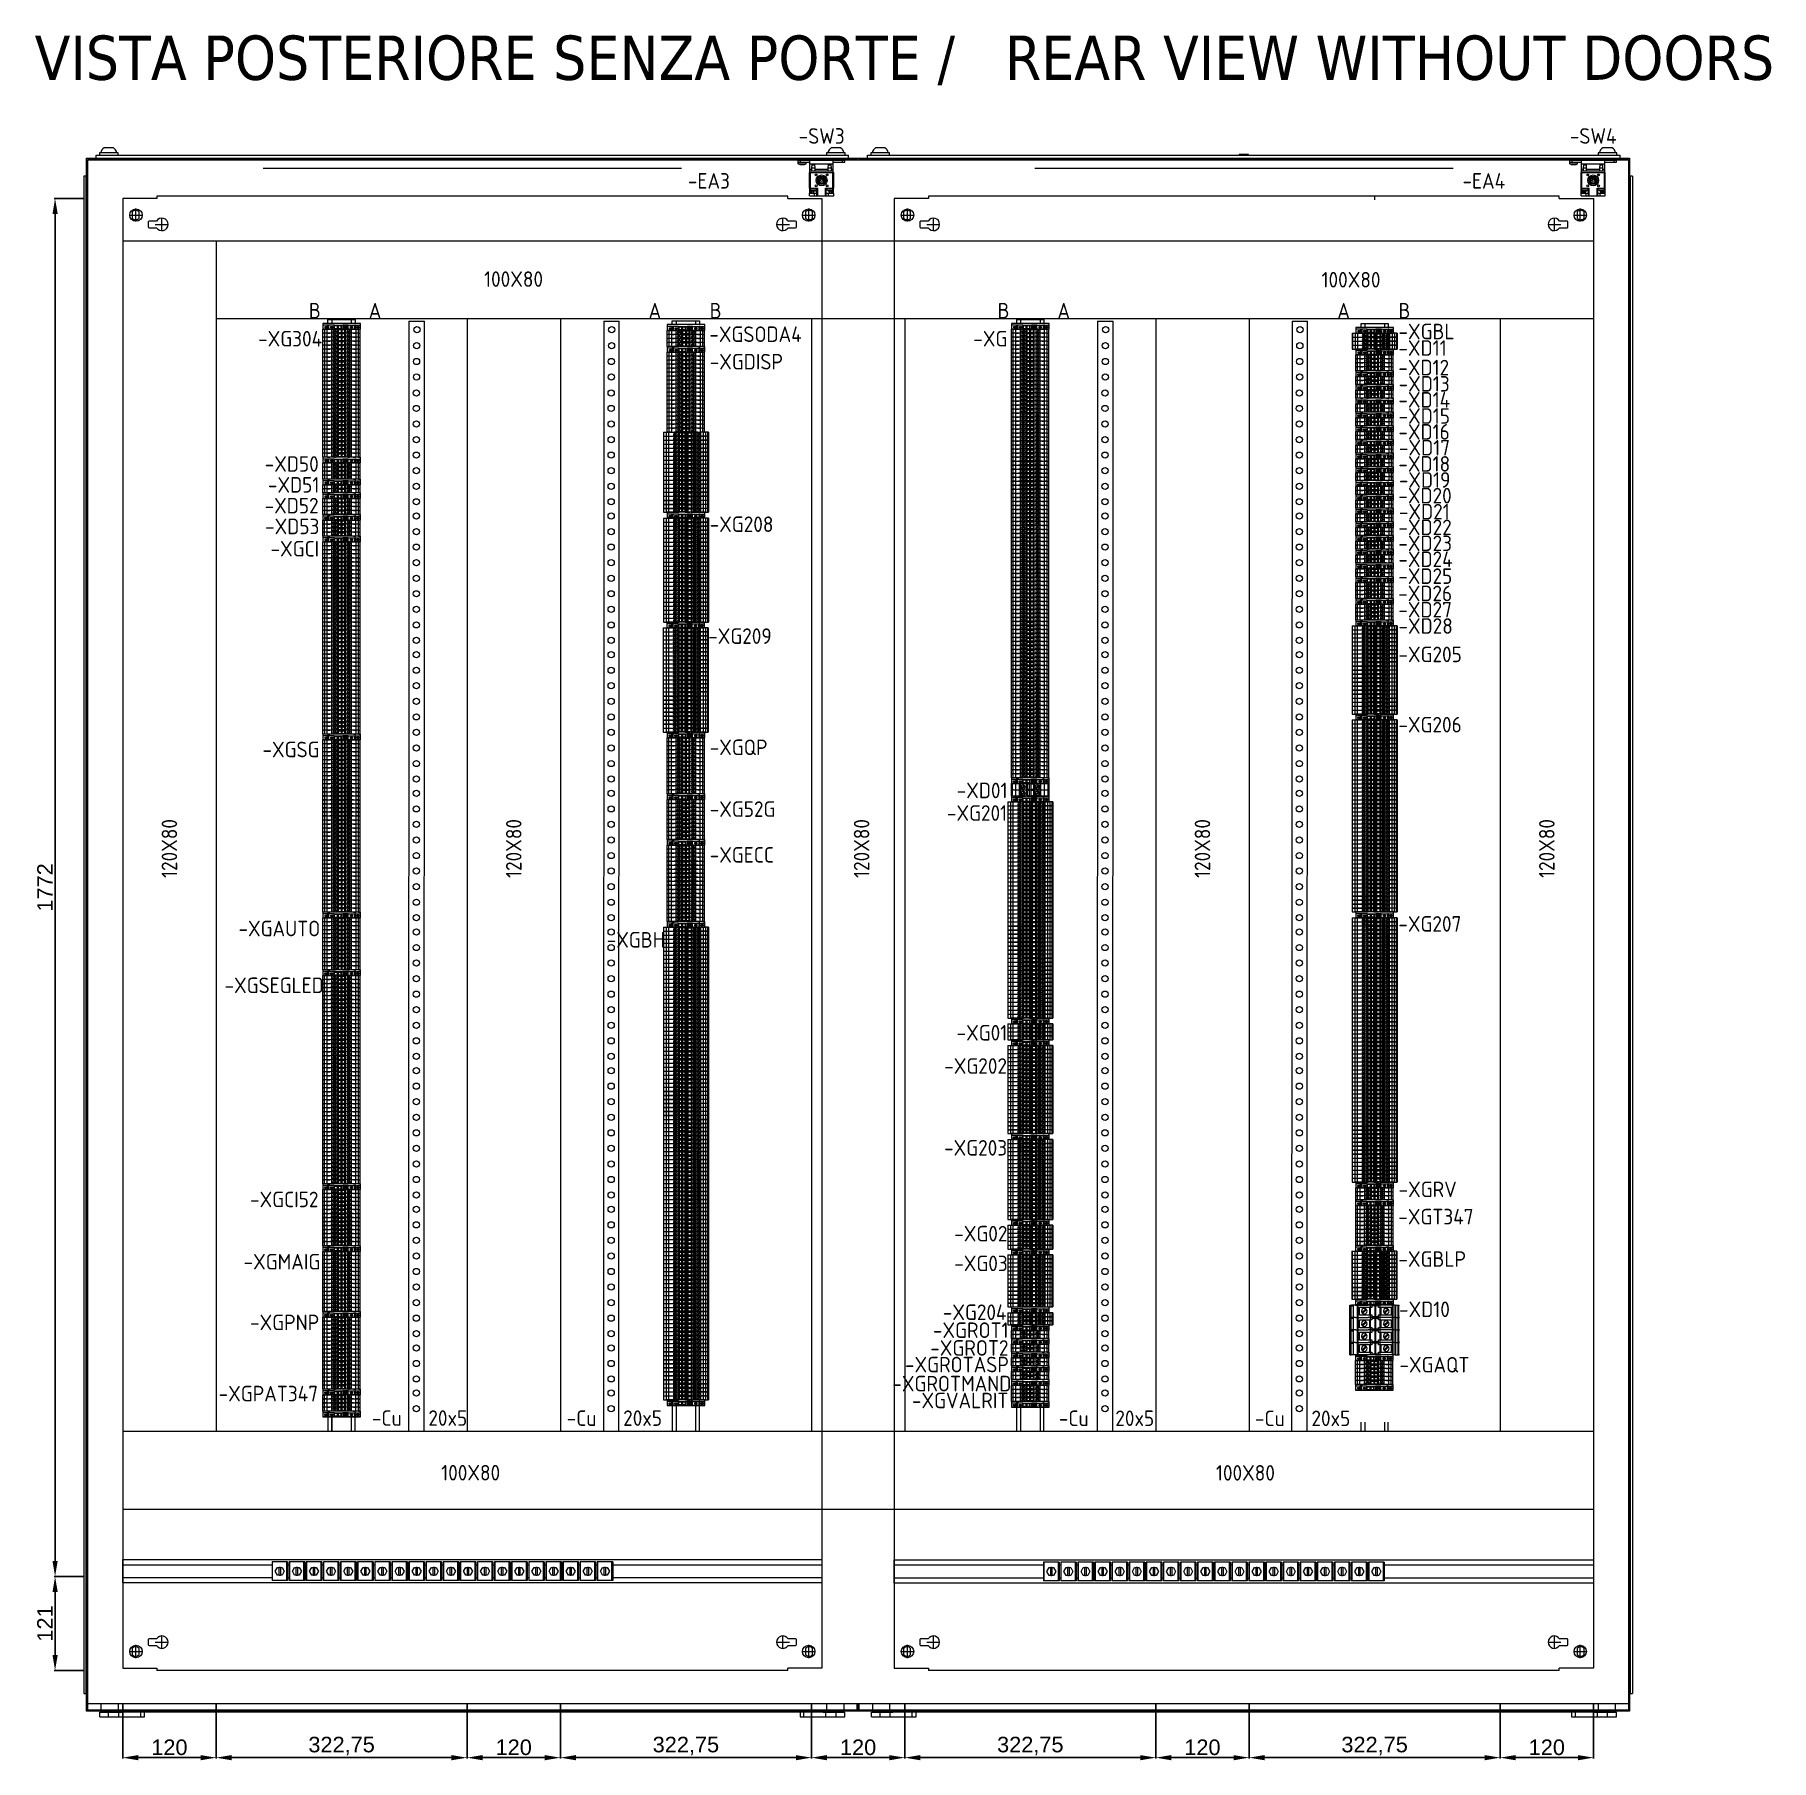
# Model space of a CAD drawing. Header units: millimetres. Extents: x 1880 to 4113, y 771 to 2990.
import ezdxf
from ezdxf.enums import TextEntityAlignment as Align

# ---------------------------------------------------------------- set-up
doc = ezdxf.new("R2010")
doc.units = ezdxf.units.MM
doc.set_wipeout_variables(frame=1)
doc.layers.add('! NO PLOT !', color=7, linetype='Continuous', true_color=0xff75dd, plot=False)
doc.layers.add('000-PI-Oprema', color=30, linetype='Continuous', lineweight=5)
doc.layers.add('0_1', color=7, linetype='Continuous', lineweight=0)
for name, color, linetype in [('000-PI-ORMAR', 2, 'Continuous'), ('000-PI_TEXT', 7, 'Continuous'), ('002-PI-Kabelska kanalica', 150, 'Continuous'), ('004-PI-DIN Šina', 3, 'Continuous')]:
    doc.layers.add(name, color=color, linetype=linetype)
doc.styles.add('PI0', font='isocpeur.ttf', dxfattribs={"width": 0.9})
doc.styles.get("Standard").update_dxf_attribs({"font": 'arial.ttf'})
doc.styles.add('Tahoma', font='tahoma.ttf')
doc.dimstyles.new('ISO-25-lb', dxfattribs={"dimtxt": 8, "dimasz": 8, "dimexe": 1.25, "dimexo": 0.625, "dimtad": 1, "dimtxsty": 'Standard', "dimcen": 5, "dimadec": 0, "dimazin": 0, "dimtfac": 1, "dimtmove": 0, "dimatfit": 3, "dimfxl": 1, "dimarcsym": 0})

msp = doc.modelspace()

# ---------------------------------------------------------------- texts
at = {"layer": '000-PI_TEXT', "color": 0, "linetype": 'ByBlock', "lineweight": 0, "style": 'PI0', "width": 0.9}
for s, p in [('-SW3', (2891.822, 2859.368)), ('-SW4', (3883.822, 2859.368)), ('-EA3', (2746.829, 2801.619)), ('-EA4', (3743.181, 2801.619))]:
    msp.add_text(s, height=20, dxfattribs=at).set_placement(p, align=Align.MIDDLE)
for s, p in [('B', (2247.867, 2624.716)), ('A', (2325.643, 2624.716)), ('A', (2685.467, 2624.655)), ('B', (2763.243, 2624.655)), ('B', (3133.367, 2624.716)), ('A', (3211.143, 2624.716)), ('A', (3571.035, 2624.655)), ('B', (3648.811, 2624.655))]:
    msp.add_text(s, height=20, dxfattribs=at).set_placement(p, align=Align.RIGHT)
for s, p in [('-XGSODA4', (2747.447, 2594.423)), ('-XGBL', (3633.439, 2597.922)), ('-XG304', (2167.287, 2588.638)), ('-XG', (3086.827, 2588.638)), ('-XD11', (3633.382, 2576.678)), ('-XGDISP', (2747.932, 2559.089)), ('-XD12', (3633.294, 2551.517)), ('-XD13', (3633.652, 2530.624)), ('-XD14', (3633.375, 2510.04)), ('-XD15', (3633.574, 2489.21)), ('-XD16', (3633.353, 2468.851)), ('-XD17', (3634.123, 2448.513)), ('-XD50', (2175.755, 2427.609)), ('-XD18', (3633.31, 2427.696)), ('-XD51', (2179.841, 2400.739)), ('-XD19', (3633.967, 2407.031)), ('-XD52', (2175.625, 2373.988)), ('-XD20', (3633.291, 2386.834)), ('-XD53', (2176.234, 2347.296)), ('-XG208', (2747.866, 2350.097)), ('-XD21', (3634.026, 2366.253)), ('-XD23', (3633.303, 2325.603)), ('-XD22', (3633.366, 2346.11)), ('-XGCI', (2183.238, 2318.565)), ('-XD24', (3633.332, 2305.099)), ('-XD25', (3633.242, 2283.364)), ('-XD26', (3633.128, 2261.093)), ('-XD27', (3633.319, 2240.205)), ('-XD28', (3633.439, 2219.211)), ('-XG209', (2745.922, 2206.214)), ('-XG205', (3633.41, 2182.685)), ('-XG206', (3633.365, 2092.366)), ('-XGSG', (2172.863, 2060.438)), ('-XGQP', (2747.915, 2063.239)), ('-XD01', (3065.456, 2007.778)), ('-XG52G', (2747.918, 1983.789)), ('-XG201', (3052.907, 1978.747)), ('-XGECC', (2747.915, 1924.939)), ('-XG207', (3633.299, 1836.172)), ('-XGAUTO', (2141.998, 1830.246)), ('-XGBH', (2615.459, 1815.724)), ('-XGSEGLED', (2124.082, 1757.205)), ('-XG01', (3065.345, 1696.17)), ('-XG202', (3049.434, 1653.454)), ('-XG203', (3049.239, 1548.222)), ('-XGCI52', (2156.902, 1481.871)), ('-XGRV', (3633.582, 1494.853)), ('-XGT347', (3633.216, 1459.746)), ('-XG02', (3062.299, 1437.872)), ('-XGMAIG', (2148.548, 1401.797)), ('-XG03', (3062.299, 1399.622)), ('-XGBLP', (3633.401, 1405.251)), ('-XGPNP', (2156.902, 1323.738)), ('-XG204', (3047.579, 1336.837)), ('-XD10', (3634.204, 1340.589)), ('-XGROT1', (3034.879, 1313.758)), ('-XGROT2', (3031.476, 1290.916)), ('-XGROTASP', (2998.975, 1269.543)), ('-XGAQT', (3634.719, 1269.289)), ('-XGPAT347', (2116.534, 1232.216)), ('-XGROTMAND', (2982.698, 1245.075)), ('-XGVALRIT', (3007.891, 1223.348)), ('-Cu   20x5', (2313.55, 1200.764)), ('-Cu   20x5', (2564.033, 1200.674)), ('-Cu   20x5', (3196.822, 1200.515)), ('-Cu   20x5', (3448.978, 1200.355))]:
    msp.add_text(s, height=20, dxfattribs=at).set_placement(p)
at = {"layer": '000-PI_TEXT', "color": 0, "linetype": 'ByBlock', "lineweight": 0, "char_height": 20, "width": 16.78721, "attachment_point": 5, "style": 'PI0'}
for insert in [(2495.7, 2675.322), (3572.452, 2674.494), (2440.562, 1140.498), (3436.697, 1140.272)]:
    msp.add_mtext('100X{\\fISOCPEUR|b0|i0|c238|p34;8}0', dxfattribs=dict(at, insert=insert))
at = {"layer": '000-PI_TEXT', "color": 0, "linetype": 'ByBlock', "lineweight": 0, "char_height": 20, "width": 16.78721, "attachment_point": 5, "rotation": 90, "style": 'PI0'}
for insert in [(2053.197, 1943.12), (2495.947, 1943.12), (2943.197, 1943.12), (3381.447, 1943.12), (3824.197, 1943.12)]:
    msp.add_mtext('120X80', dxfattribs=dict(at, insert=insert))
at = {"layer": '0_1', "color": 0, "linetype": 'ByBlock', "lineweight": 0, "style": 'Tahoma'}
msp.add_text('VISTA POSTERIORE SENZA PORTE /   REAR VIEW WITHOUT DOORS', height=57, dxfattribs=at).set_placement((2998.222, 2960.002), align=Align.MIDDLE_CENTER)

# ---------------------------------------------------------------- blocks, each defined once
blk = doc.blocks.new('montazna 2000x1000')
at = {"layer": '! NO PLOT !', "color": 0, "linetype": 'ByBlock', "lineweight": 0}
for p, q in [((17, 1860.1), (17, 1876.9)), ((882, 1860.1), (882, 1876.9)), ((8.6, 1868.5), (25.4, 1868.5)), ((12, 1872.5), (12, 1864.5)), ((21, 1864.5), (21, 1872.5)), ((32.8, 1859.7), (32.8, 1853.3)), ((43.5, 1860.7), (33.8, 1860.7)), ((41.9, 1856.5), (58.7, 1856.5)), ((50.3, 1848.1), (50.3, 1864.9)), ((840.3, 1856.5), (857.1, 1856.5)), ((848.7, 1848.1), (848.7, 1864.9)), ((865.2, 1860.7), (855.5, 1860.7)), ((866.2, 1853.3), (866.2, 1859.7)), ((873.6, 1868.5), (890.4, 1868.5)), ((878, 1872.5), (878, 1864.5)), ((887, 1864.5), (887, 1872.5)), ((33.8, 1852.3), (43.5, 1852.3)), ((855.5, 1852.3), (865.2, 1852.3)), ((12, 25.5), (12, 17.5)), ((17, 13.1), (17, 29.9)), ((21, 17.5), (21, 25.5)), ((32.8, 36.7), (32.8, 30.3)), ((43.5, 37.7), (33.8, 37.7)), ((33.8, 29.3), (43.5, 29.3)), ((41.9, 33.5), (58.7, 33.5)), ((50.3, 25.1), (50.3, 41.9)), ((840.3, 33.5), (857.1, 33.5)), ((848.7, 25.1), (848.7, 41.9)), ((865.2, 37.7), (855.5, 37.7)), ((855.5, 29.3), (865.2, 29.3)), ((866.2, 30.3), (866.2, 36.7)), ((878, 25.5), (878, 17.5)), ((882, 13.1), (882, 29.9)), ((887, 17.5), (887, 25.5)), ((8.6, 21.5), (25.4, 21.5)), ((873.6, 21.5), (890.4, 21.5))]:
    blk.add_line(p, q, dxfattribs=at)
for centre in [(17, 1868.5), (882, 1868.5), (17, 21.5), (882, 21.5)]:
    blk.add_circle(centre, 8, dxfattribs=at)
for centre, radius, start, end in [((16.5, 1868.5), 6, 41.4096, 138.5904), ((16.5, 1868.5), 6, 221.4096, 318.5904), ((33.8, 1859.7), 1, 90, 180), ((33.8, 1853.3), 1, 180, 270), ((50.3, 1856.5), 8, 211.6682, 148.3318), ((848.7, 1856.5), 8, 31.6682, 328.3318), ((865.2, 1859.7), 1, 0, 90), ((865.2, 1853.3), 1, 270, 0), ((882.5, 1868.5), 6, 41.4096, 138.5904), ((882.5, 1868.5), 6, 221.4096, 318.5904), ((16.5, 21.5), 6, 41.4096, 138.5904), ((33.8, 36.7), 1, 90, 180), ((33.8, 30.3), 1, 180, 270), ((50.3, 33.5), 8, 211.6682, 148.3318), ((848.7, 33.5), 8, 31.6682, 328.3318), ((865.2, 36.7), 1, 0, 90), ((865.2, 30.3), 1, 270, 0), ((882.5, 21.5), 6, 41.4096, 138.5904), ((16.5, 21.5), 6, 221.4096, 318.5904), ((882.5, 21.5), 6, 221.4096, 318.5904)]:
    blk.add_arc(centre, radius, start, end, dxfattribs=at)
at = {"layer": '000-PI-ORMAR', "color": 0, "linetype": 'ByBlock', "lineweight": 0}
for p, q in [((44, 1890), (0, 1890)), ((0, 1890), (0, 0)), ((44, 1893), (44, 1890)), ((855, 1893), (44, 1893)), ((855, 1890), (855, 1893)), ((855, 1890), (899, 1890)), ((899, 1890), (899, 0)), ((0, 0), (44, 0)), ((44, 0), (44, -3)), ((899, 0), (855, 0)), ((855, -3), (855, 0)), ((855, -3), (44, -3))]:
    blk.add_line(p, q, dxfattribs=at)
blk = doc.blocks.new('*U16')
at = {"layer": '002-PI-Kabelska kanalica', "color": 0, "linetype": 'ByBlock', "lineweight": 0}
for p, q in [((-20, 1331), (100, 1331)), ((-20, -100), (-20, 1331)), ((100, -100), (100, 1331)), ((-20, -100), (100, -100))]:
    blk.add_line(p, q, dxfattribs=at)
blk = doc.blocks.new('*U19')
at = {"layer": '002-PI-Kabelska kanalica', "color": 0, "linetype": 'ByBlock', "lineweight": 0}
for p, q in [((-20, 1791), (80, 1791)), ((-20, -100), (-20, 1791)), ((80, -100), (80, 1791)), ((-20, -100), (80, -100))]:
    blk.add_line(p, q, dxfattribs=at)
blk = doc.blocks.new('*U20')
at = {"layer": '004-PI-DIN Šina', "color": 0, "linetype": 'ByBlock', "lineweight": 0, "ltscale": 0.25}
for p, q in [((0, 15), (899, 15)), ((0, -15), (0, 15)), ((899, 8), (0, 8)), ((899, 15), (899, -15)), ((0, -8), (899, -8)), ((899, -15), (0, -15))]:
    blk.add_line(p, q, dxfattribs=at)
blk = doc.blocks.new('3240252_WCC_14-select__2', base_point=(55.7, 813.9))
at = {"layer": '000-PI-Oprema', "color": 7}
for p, q in [((55.7, 837.9), (55.7, 813.9)), ((56.5, 837.9), (55.7, 837.9)), ((74.8, 837.9), (56.5, 837.9)), ((56.5, 813.9), (56.5, 837.9)), ((59.9, 825.9), (62.8, 830.9)), ((62.8, 830.9), (64.9, 830.9)), ((64.9, 820.9), (64.9, 830.9)), ((66.5, 830.9), (64.9, 830.9)), ((66.5, 830.9), (68.6, 830.9)), ((66.5, 830.9), (66.5, 820.9)), ((68.6, 830.9), (71.4, 825.9)), ((75.7, 837.9), (74.8, 837.9)), ((74.8, 813.9), (74.8, 837.9)), ((75.7, 837.9), (75.7, 813.9)), ((56.5, 813.9), (55.7, 813.9)), ((74.8, 813.9), (56.5, 813.9)), ((62.8, 820.9), (59.9, 825.9)), ((64.9, 820.9), (62.8, 820.9)), ((64.9, 820.9), (66.5, 820.9)), ((68.6, 820.9), (66.5, 820.9)), ((71.4, 825.9), (68.6, 820.9)), ((75.7, 813.9), (74.8, 813.9))]:
    blk.add_line(p, q, dxfattribs=at)
blk = doc.blocks.new('Drfsicht1', base_point=(65.7, 825.9))
at = {"color": 0, "linetype": 'ByBlock', "lineweight": 0}
blk.add_wipeout([(55.7, 837.9), (75.7, 837.9), (75.7, 813.9), (55.7, 813.9)], dxfattribs=at).dxf.layer = '000-PI-Oprema'
at = {"layer": '000-PI-Oprema', "color": 0, "linetype": 'ByBlock', "lineweight": 0}
blk.add_blockref('3240252_WCC_14-select__2', (55.7, 813.9), dxfattribs=at)
blk = doc.blocks.new('Uvodnica_ WCC14')
at = {"layer": '000-PI-Oprema', "color": 7}
blk.add_blockref('Drfsicht1', (0, 0), dxfattribs=at)
blk = doc.blocks.new('*U18')
at = {"layer": '002-PI-Kabelska kanalica', "color": 0, "linetype": 'ByBlock', "lineweight": 0}
for p, q in [((-20, 1431), (100, 1431)), ((-20, -100), (-20, 1431)), ((100, -100), (100, 1431)), ((-20, -100), (100, -100))]:
    blk.add_line(p, q, dxfattribs=at)
blk = doc.blocks.new('sklopka_vrata_8MF1000-2VL')
at = {"layer": '000-PI-Oprema', "color": 0, "linetype": 'ByBlock', "lineweight": 0}
for p, q in [((-30, 0), (30, 0)), ((-30, -4.5), (-30, 0)), ((-27, -2.5), (-27, 0)), ((-15, -16), (-15, 0)), ((15, -16), (15, 0)), ((27, -2.5), (27, 0)), ((30, -2.5), (30, 0)), ((-30, -2.5), (-27, -2.5)), ((-28.1, -5.75), (-30, -4.5)), ((-30, -4.5), (-20, -4.5)), ((-28.1, -5.75), (-21.9, -5.75)), ((-27, -2.5), (-15, -2.5)), ((-21.9, -5.75), (-20, -4.5)), ((-20, -4.5), (-20, -2.5)), ((-15.5, -16), (15.5, -16)), ((-15.5, -36), (-15.5, -16)), ((-15, -4.5), (15, -4.5)), ((-15, -11.5), (-12.499996, -11.5)), ((-15, -13.5), (15, -13.5)), ((-14.5, -38), (-14.5, -16)), ((-12.5, -10), (-12.2, -6)), ((-12.5, -10), (-8.5, -10)), ((-12.5, -13.499994), (-12.5, -10)), ((-12.2, -6), (-8.8, -6)), ((-8.5, -10), (-8.8, -6)), ((-8.5, -13.499994), (-8.5, -10)), ((-8.499996, -11.5), (8.500004, -11.5)), ((8.5, -10), (8.8, -6)), ((8.5, -10), (12.5, -10)), ((8.5, -13.499994), (8.5, -10)), ((8.8, -6), (12.2, -6)), ((12.5, -10), (12.2, -6)), ((12.5, -13.499994), (12.5, -10)), ((12.500004, -11.5), (15, -11.5)), ((14.5, -38), (14.5, -16)), ((15, -2.5), (30, -2.5)), ((15.5, -36), (15.5, -16)), ((-15.5, -36), (-5, -36)), ((-15.49, -42.49), (-8.99, -42.49)), ((-15.49, -45.99), (-15.49, -42.49)), ((-15.400001, -42.49), (-15.400001, -36)), ((-12.6, -39.25), (-14.5, -38)), ((-14.5, -38), (-6.5, -38)), ((-14.400001, -42.49), (-14.400001, -38.065784)), ((-12.936492, -42.49), (-12.936492, -39.02862)), ((-12.6, -39.25), (-8.4, -39.25)), ((-11.000001, -42.49), (-11.000001, -39.249996)), ((-10.000001, -42.49), (-10.000001, -39.249996)), ((-8.99, -42.49), (-6.029656, -42.49)), ((-8.99, -45.99), (-8.99, -42.49)), ((-8.4, -39.25), (-6.5, -38)), ((-6.5, -38), (-6.5, -36)), ((-6.029656, -42.5), (-6.029656, -42.49)), ((-6.029656, -42.5), (-6, -42.5)), ((-6, -46), (-6, -36)), ((-5, -46), (-5, -36)), ((-3, -27.802775), (-3, -24.197225)), ((-1.802776, -23), (1.802776, -23)), ((-1.802776, -29), (1.802776, -29)), ((3, -27.802775), (3, -24.197225)), ((5, -36), (14.5, -36)), ((5, -46), (5, -36)), ((6, -46), (6, -36)), ((6, -42.5), (6.029654, -42.5)), ((6.029654, -42.49), (15.49, -42.49)), ((6.029654, -42.5), (6.029654, -42.49)), ((6.5, -38), (6.5, -36)), ((8.4, -39.25), (6.5, -38)), ((6.5, -38), (14.5, -38)), ((8.4, -39.25), (12.6, -39.25)), ((8.85, -36), (13.15, -36)), ((8.99, -45.99), (8.99, -42.49)), ((10, -42.49), (10, -39.249996)), ((11, -42.49), (11, -39.249996)), ((12.6, -39.25), (14.5, -38)), ((12.936492, -42.49), (12.936492, -39.028624)), ((14.4, -42.49), (14.4, -38.065788)), ((14.5, -36), (15.5, -36)), ((15.4, -42.49), (15.4, -36)), ((15.49, -45.99), (15.49, -42.49)), ((-15.49, -45.99), (-8.99, -45.99)), ((-15.4, -46), (-15.4, -45.99)), ((-15.4, -46), (-5.999961, -46)), ((-8.99, -45.99), (-6.000001, -45.99)), ((-6, -46), (-5, -46)), ((-5, -46), (5, -46)), ((5, -46), (6, -46)), ((6, -45.99), (15.49, -45.99)), ((6.00004, -46), (15.4, -46)), ((15.4, -46), (15.4, -45.99))]:
    blk.add_line(p, q, dxfattribs=at)
for centre, radius in [((-7, -19), 1.15), ((0, -26), 7), ((0, -26), 5.3), ((0, -26), 5.1), ((0, -26), 4.8), ((0, -26), 4.679181), ((7, -19), 1.15), ((-7, -33), 1.15), ((0, -26), 3.579607), ((0, -26), 1.499969), ((7, -33), 1.15)]:
    blk.add_circle(centre, radius, dxfattribs=at)
for radius, start, end in [(3.100426, 165.377152, 194.622848), (3.5, 121.002719, 148.997284), (3.5, 211.002716, 238.997281), (3.100426, 255.377156, 284.622844), (3.100426, 90, 104.622596), (3.100426, 75.377404, 90), (3.5, 31.002716, 58.997281), (3.5, 301.002719, 328.997284), (3.100426, 345.377406, 14.622594)]:
    blk.add_arc((0, -26), radius, start, end, dxfattribs=at)
blk = doc.blocks.new('*D24')
at = {"layer": '000-PI-ORMAR', "color": 0, "linetype": 'ByBlock', "lineweight": -2, "transparency": 16777216}
for p, q in [((2113.2, 843.1), (2113.2, 772.8)), ((2435.9, 843.1), (2435.9, 772.8)), ((2133.2, 774.1), (2415.9, 774.1))]:
    blk.add_line(p, q, dxfattribs=at)
at = {"layer": '000-PI-ORMAR', "color": 0, "linetype": 'ByBlock', "transparency": 16777216}
for points in [[(2133.2, 777.4), (2133.2, 770.7), (2113.2, 774.1)], [(2415.9, 777.4), (2415.9, 770.7), (2435.9, 774.1)]]:
    blk.add_solid(points, dxfattribs=at)
at = {"layer": 'Defpoints', "color": 0, "linetype": 'ByBlock', "transparency": 16777216}
for p in [(2113.2, 843.7), (2435.9, 843.7), (2435.9, 774.1)]:
    blk.add_point(p, dxfattribs=at)
at = {"layer": '000-PI-ORMAR', "color": 0, "linetype": 'ByBlock', "lineweight": 0, "transparency": 16777216, "insert": (2274.6, 789.1), "char_height": 20, "attachment_point": 5}
blk.add_mtext('322,75', dxfattribs=at)
blk = doc.blocks.new('*D25')
at = {"layer": '000-PI_TEXT', "color": 0, "linetype": 'ByBlock', "lineweight": -2, "ltscale": 0.25, "transparency": 16777216}
for p, q in [((2435.9, 843.1), (2435.9, 772.8)), ((2555.9, 843.1), (2555.9, 772.8)), ((2455.9, 774.1), (2535.9, 774.1))]:
    blk.add_line(p, q, dxfattribs=at)
at = {"layer": '000-PI_TEXT', "color": 0, "linetype": 'ByBlock', "ltscale": 0.25, "transparency": 16777216}
for points in [[(2455.9, 777.4), (2455.9, 770.7), (2435.9, 774.1)], [(2535.9, 777.4), (2535.9, 770.7), (2555.9, 774.1)]]:
    blk.add_solid(points, dxfattribs=at)
at = {"layer": 'Defpoints', "color": 0, "linetype": 'ByBlock', "ltscale": 0.25, "transparency": 16777216}
for p in [(2435.9, 843.7), (2555.9, 843.7), (2555.9, 774.1)]:
    blk.add_point(p, dxfattribs=at)
at = {"layer": '000-PI_TEXT', "color": 0, "linetype": 'ByBlock', "lineweight": 0, "ltscale": 0.25, "transparency": 16777216, "insert": (2495.9, 787.3), "char_height": 20, "attachment_point": 5}
blk.add_mtext('120', dxfattribs=at)
blk = doc.blocks.new('*D26')
at = {"layer": '000-PI-ORMAR', "color": 0, "linetype": 'ByBlock', "lineweight": -2, "transparency": 16777216}
for p, q in [((2555.9, 843.1), (2555.9, 772.8)), ((2878.7, 843.1), (2878.7, 772.8)), ((2575.9, 774.1), (2858.7, 774.1))]:
    blk.add_line(p, q, dxfattribs=at)
at = {"layer": '000-PI-ORMAR', "color": 0, "linetype": 'ByBlock', "transparency": 16777216}
for points in [[(2575.9, 777.4), (2575.9, 770.7), (2555.9, 774.1)], [(2858.7, 777.4), (2858.7, 770.7), (2878.7, 774.1)]]:
    blk.add_solid(points, dxfattribs=at)
at = {"layer": 'Defpoints', "color": 0, "linetype": 'ByBlock', "transparency": 16777216}
for p in [(2555.9, 843.7), (2878.7, 843.7), (2878.7, 774.1)]:
    blk.add_point(p, dxfattribs=at)
at = {"layer": '000-PI-ORMAR', "color": 0, "linetype": 'ByBlock', "lineweight": 0, "transparency": 16777216, "insert": (2717.3, 789.1), "char_height": 20, "attachment_point": 5}
blk.add_mtext('322,75', dxfattribs=at)
blk = doc.blocks.new('*D27')
at = {"layer": '000-PI-ORMAR', "color": 0, "linetype": 'ByBlock', "lineweight": -2, "transparency": 16777216}
for p, q in [((2878.7, 843.1), (2878.7, 772.8)), ((2998.7, 843.1), (2998.7, 772.8)), ((2898.7, 774.1), (2978.7, 774.1))]:
    blk.add_line(p, q, dxfattribs=at)
at = {"layer": '000-PI-ORMAR', "color": 0, "linetype": 'ByBlock', "transparency": 16777216}
for points in [[(2898.7, 777.4), (2898.7, 770.7), (2878.7, 774.1)], [(2978.7, 777.4), (2978.7, 770.7), (2998.7, 774.1)]]:
    blk.add_solid(points, dxfattribs=at)
at = {"layer": 'Defpoints', "color": 0, "linetype": 'ByBlock', "transparency": 16777216}
for p in [(2878.7, 843.7), (2998.7, 843.7), (2998.7, 774.1)]:
    blk.add_point(p, dxfattribs=at)
at = {"layer": '000-PI-ORMAR', "color": 0, "linetype": 'ByBlock', "lineweight": 0, "transparency": 16777216, "insert": (2938.7, 787.3), "char_height": 20, "attachment_point": 5}
blk.add_mtext('120', dxfattribs=at)
blk = doc.blocks.new('*D28')
at = {"layer": '000-PI-ORMAR', "color": 0, "linetype": 'ByBlock', "lineweight": -2, "transparency": 16777216}
for p, q in [((2998.7, 843.1), (2998.7, 772.8)), ((3321.4, 843.1), (3321.4, 772.8)), ((3018.7, 774.1), (3301.4, 774.1))]:
    blk.add_line(p, q, dxfattribs=at)
at = {"layer": '000-PI-ORMAR', "color": 0, "linetype": 'ByBlock', "transparency": 16777216}
for points in [[(3018.7, 777.4), (3018.7, 770.7), (2998.7, 774.1)], [(3301.4, 777.4), (3301.4, 770.7), (3321.4, 774.1)]]:
    blk.add_solid(points, dxfattribs=at)
at = {"layer": 'Defpoints', "color": 0, "linetype": 'ByBlock', "transparency": 16777216}
for p in [(2998.7, 843.7), (3321.4, 843.7), (3321.4, 774.1)]:
    blk.add_point(p, dxfattribs=at)
at = {"layer": '000-PI-ORMAR', "color": 0, "linetype": 'ByBlock', "lineweight": 0, "transparency": 16777216, "insert": (3160.1, 789.1), "char_height": 20, "attachment_point": 5}
blk.add_mtext('322,75', dxfattribs=at)
blk = doc.blocks.new('*D29')
at = {"layer": '000-PI_TEXT', "color": 0, "linetype": 'ByBlock', "lineweight": -2, "ltscale": 0.25, "transparency": 16777216}
for p, q in [((3321.4, 843.1), (3321.4, 772.8)), ((3441.4, 843.1), (3441.4, 772.8)), ((3341.4, 774.1), (3421.4, 774.1))]:
    blk.add_line(p, q, dxfattribs=at)
at = {"layer": '000-PI_TEXT', "color": 0, "linetype": 'ByBlock', "ltscale": 0.25, "transparency": 16777216}
for points in [[(3341.4, 777.4), (3341.4, 770.7), (3321.4, 774.1)], [(3421.4, 777.4), (3421.4, 770.7), (3441.4, 774.1)]]:
    blk.add_solid(points, dxfattribs=at)
at = {"layer": 'Defpoints', "color": 0, "linetype": 'ByBlock', "ltscale": 0.25, "transparency": 16777216}
for p in [(3321.4, 843.7), (3441.4, 843.7), (3441.4, 774.1)]:
    blk.add_point(p, dxfattribs=at)
at = {"layer": '000-PI_TEXT', "color": 0, "linetype": 'ByBlock', "lineweight": 0, "ltscale": 0.25, "transparency": 16777216, "insert": (3381.4, 787.3), "char_height": 20, "attachment_point": 5}
blk.add_mtext('120', dxfattribs=at)
blk = doc.blocks.new('*D30')
at = {"layer": '000-PI-ORMAR', "color": 0, "linetype": 'ByBlock', "lineweight": -2, "transparency": 16777216}
for p, q in [((3441.4, 843.1), (3441.4, 772.8)), ((3764.2, 842.5), (3764.2, 772.8)), ((3461.4, 774.1), (3744.2, 774.1))]:
    blk.add_line(p, q, dxfattribs=at)
at = {"layer": '000-PI-ORMAR', "color": 0, "linetype": 'ByBlock', "transparency": 16777216}
for points in [[(3461.4, 777.4), (3461.4, 770.7), (3441.4, 774.1)], [(3744.2, 777.4), (3744.2, 770.7), (3764.2, 774.1)]]:
    blk.add_solid(points, dxfattribs=at)
at = {"layer": 'Defpoints', "color": 0, "linetype": 'ByBlock', "transparency": 16777216}
for p in [(3441.4, 843.7), (3764.2, 843.1), (3764.2, 774.1)]:
    blk.add_point(p, dxfattribs=at)
at = {"layer": '000-PI-ORMAR', "color": 0, "linetype": 'ByBlock', "lineweight": 0, "transparency": 16777216, "insert": (3602.8, 789.1), "char_height": 20, "attachment_point": 5}
blk.add_mtext('322,75', dxfattribs=at)
blk = doc.blocks.new('*D31')
at = {"layer": '000-PI-ORMAR', "color": 0, "linetype": 'ByBlock', "lineweight": -2, "transparency": 16777216}
for p, q in [((3764.2, 843.1), (3764.2, 772.8)), ((3884.2, 843.1), (3884.2, 772.8)), ((3784.2, 774.1), (3864.2, 774.1))]:
    blk.add_line(p, q, dxfattribs=at)
at = {"layer": '000-PI-ORMAR', "color": 0, "linetype": 'ByBlock', "transparency": 16777216}
for points in [[(3784.2, 777.4), (3784.2, 770.7), (3764.2, 774.1)], [(3864.2, 777.4), (3864.2, 770.7), (3884.2, 774.1)]]:
    blk.add_solid(points, dxfattribs=at)
at = {"layer": 'Defpoints', "color": 0, "linetype": 'ByBlock', "transparency": 16777216}
for p in [(3764.2, 843.7), (3884.2, 843.7), (3884.2, 774.1)]:
    blk.add_point(p, dxfattribs=at)
at = {"layer": '000-PI-ORMAR', "color": 0, "linetype": 'ByBlock', "lineweight": 0, "transparency": 16777216, "insert": (3824.2, 787.3), "char_height": 20, "attachment_point": 5}
blk.add_mtext('120', dxfattribs=at)
blk = doc.blocks.new('LL49 W 100-230V')
at = {"layer": '000-PI-Oprema', "color": 0, "linetype": 'ByBlock', "lineweight": 0, "ltscale": 0.25}
for p, q in [((45476.7, 36851.4), (46014.7, 36851.4)), ((46014.7, 36815.4), (45476.7, 36815.4))]:
    blk.add_line(p, q, dxfattribs=at)
blk = doc.blocks.new('*D22')
at = {"layer": '000-PI_TEXT', "color": 0, "linetype": 'ByBlock', "lineweight": -2, "ltscale": 0.25, "transparency": 16777216}
for p, q in [((1942.6, 1007.1), (1905, 1007.1)), ((1906.2, 906.1), (1906.2, 987.1)), ((1942.6, 886.1), (1905, 886.1))]:
    blk.add_line(p, q, dxfattribs=at)
at = {"layer": '000-PI_TEXT', "color": 0, "linetype": 'ByBlock', "ltscale": 0.25, "transparency": 16777216}
for points in [[(1902.9, 987.1), (1909.6, 987.1), (1906.2, 1007.1)], [(1902.9, 906.1), (1909.6, 906.1), (1906.2, 886.1)]]:
    blk.add_solid(points, dxfattribs=at)
at = {"layer": 'Defpoints', "color": 0, "linetype": 'ByBlock', "ltscale": 0.25, "transparency": 16777216}
for p in [(1906.2, 1007.1), (1943.2, 1007.1), (1943.2, 886.1)]:
    blk.add_point(p, dxfattribs=at)
at = {"layer": '000-PI_TEXT', "color": 0, "linetype": 'ByBlock', "lineweight": 0, "ltscale": 0.25, "transparency": 16777216, "insert": (1893.2, 946.6), "char_height": 20, "attachment_point": 5, "rotation": 90}
blk.add_mtext('121', dxfattribs=at)
blk = doc.blocks.new('*D23')
at = {"layer": '000-PI_TEXT', "color": 0, "linetype": 'ByBlock', "lineweight": -2, "ltscale": 0.25, "transparency": 16777216}
for p, q in [((1942.6, 2779.1), (1905, 2779.1)), ((1906.2, 1027.1), (1906.2, 2759.1)), ((1942.6, 1007.1), (1905, 1007.1))]:
    blk.add_line(p, q, dxfattribs=at)
at = {"layer": '000-PI_TEXT', "color": 0, "linetype": 'ByBlock', "ltscale": 0.25, "transparency": 16777216}
for points in [[(1902.9, 2759.1), (1909.6, 2759.1), (1906.2, 2779.1)], [(1902.9, 1027.1), (1909.6, 1027.1), (1906.2, 1007.1)]]:
    blk.add_solid(points, dxfattribs=at)
at = {"layer": 'Defpoints', "color": 0, "linetype": 'ByBlock', "ltscale": 0.25, "transparency": 16777216}
for p in [(1906.2, 2779.1), (1943.2, 2779.1), (1943.2, 1007.1)]:
    blk.add_point(p, dxfattribs=at)
at = {"layer": '000-PI_TEXT', "color": 0, "linetype": 'ByBlock', "lineweight": 0, "ltscale": 0.25, "transparency": 16777216, "insert": (1893.2, 1893.1), "char_height": 20, "attachment_point": 5, "rotation": 90}
blk.add_mtext('1772', dxfattribs=at)
blk = doc.blocks.new('*U32')
at = {"color": 0, "linetype": 'ByBlock', "lineweight": 0, "ltscale": 0.25}
blk.add_lwpolyline([(-24.3, 0), (-24.3, -7.3), (24.3, -7.3), (24.3, 0), (-24.3, 0)], dxfattribs=at)
at = {"layer": '000-PI-Oprema', "color": 0, "linetype": 'ByBlock', "lineweight": 0}
for p, q in [((24.3, 0), (-24.3, 0)), ((24.3, -7.3), (24.3, 0)), ((-24.3, 0), (-24.3, -7.3)), ((-18, -2.2), (-24.3, -2.2)), ((-21.4, -5.6), (-21.4, -3.9)), ((-21.4, -3.9), (-18.5, -3.9)), ((-18.5, -5.6), (-21.4, -5.6)), ((-19, -4.6), (-19.1, -4.6)), ((-19.1, -5), (-19.1, -4.6)), ((-19, -5), (-19.1, -5)), ((-19, -4.6), (-19, -5)), ((-19, -4.6), (-18.5, -4.6)), ((-19, -5), (-18.5, -5)), ((-18.5, -3.9), (-18.5, -4.6)), ((-18.5, -4.6), (-18.5, -5)), ((-18.5, -5), (-18.5, -5.6)), ((-18, -7.3), (-18, -2.2)), ((-17.1, -2.2), (-18, -2.2)), ((-17.1, -7.3), (-18, -7.3)), ((-17.1, -7.3), (-17.1, -2.2)), ((-17, -2.2), (-17.1, -2.2)), ((-17, -7.3), (-17.1, -7.3)), ((-17, -2.2), (-17, -7.3)), ((-16.7, -2.2), (-17, -2.2)), ((-16.7, -7.3), (-17, -7.3)), ((-16.7, -2.2), (-16.7, -7.3)), ((-9.7, -2.2), (-16.7, -2.2)), ((-14.1, -3.9), (-11.4, -3.9)), ((-14.1, -5.6), (-14.1, -3.9)), ((-11.4, -5.6), (-14.1, -5.6)), ((-11.4, -3.9), (-11.4, -5.6)), ((-9.7, -2.2), (-9, -2.2)), ((-9.7, -7.3), (-9.7, -2.2)), ((-9.7, -7.3), (-9, -7.3)), ((-9, -2.8), (-9, -2.2)), ((-9, -2.2), (-1, -2.2)), ((-9, -6.8), (-9, -2.8)), ((-9, -2.8), (-5.8, -2.8)), ((-5.8, -6.8), (-9, -6.8)), ((-9, -7.3), (-9, -6.8)), ((-5.8, -2.8), (-5.8, -6.8)), ((-4.1, -2.8), (-1, -2.8)), ((-4.1, -6.8), (-4.1, -2.8)), ((-1, -6.8), (-4.1, -6.8)), ((-1, -2.2), (-1, -2.8)), ((-1, -2.2), (-0.3, -2.2)), ((-1, -2.8), (-1, -6.8)), ((-1, -6.8), (-1, -7.3)), ((-0.3, -2.2), (1.4, -2.2)), ((-0.3, -7.3), (-0.3, -2.2)), ((2.3, -2.2), (1.4, -2.2)), ((1.4, -2.2), (1.4, -7.3)), ((7.7, -2.2), (2.3, -2.2)), ((2.3, -2.2), (2.3, -7.3)), ((3.2, -3), (6.7, -3)), ((3.2, -4.6), (3.2, -3)), ((3.2, -4.6), (6.7, -4.6)), ((3.2, -5), (3.2, -4.6)), ((3.2, -5), (6.7, -5)), ((3.2, -6.5), (3.2, -5)), ((6.7, -6.5), (3.2, -6.5)), ((6.7, -3), (6.7, -4.6)), ((6.7, -4.6), (6.7, -5)), ((6.7, -5), (6.7, -6.5)), ((7.7, -2.2), (7.7, -7.3)), ((8.5, -2.2), (7.7, -2.2)), ((8.5, -7.3), (8.5, -2.2)), ((8.5, -2.2), (16.7, -2.2)), ((11.4, -3.9), (14.1, -3.9)), ((11.4, -5.6), (11.4, -3.9)), ((14.1, -5.6), (11.4, -5.6)), ((14.1, -3.9), (14.1, -5.6)), ((16.7, -2.2), (16.7, -7.3)), ((16.7, -2.2), (17, -2.2)), ((17, -7.3), (17, -2.2)), ((17, -2.2), (17.1, -2.2)), ((18, -2.2), (17.1, -2.2)), ((17.1, -7.3), (17.1, -2.2)), ((18, -2.2), (24.3, -2.2)), ((18, -7.3), (18, -2.2)), ((19.5, -4.6), (19.5, -3.9)), ((19.5, -3.9), (22.2, -3.9)), ((19.5, -5), (19.5, -4.6)), ((19.5, -4.6), (19.9, -4.6)), ((19.5, -5), (19.9, -5)), ((19.5, -5.6), (19.5, -5)), ((22.2, -5.6), (19.5, -5.6)), ((19.9, -4.6), (19.9, -5)), ((20.6, -4.6), (19.9, -4.6)), ((20.6, -5), (19.9, -5)), ((20.6, -4.6), (20.6, -5)), ((22.2, -3.9), (22.2, -5.6))]:
    blk.add_line(p, q, dxfattribs=at)
at = {"layer": '000-PI-Oprema', "color": 0, "linetype": 'ByBlock', "lineweight": 0, "ltscale": 0.25}
blk.add_line((24.3, -7.3), (-24.3, -7.3), dxfattribs=at)
blk = doc.blocks.new('*U17')
at = {"layer": '002-PI-Kabelska kanalica', "color": 0, "linetype": 'ByBlock', "lineweight": 0}
for p, q in [((-20, 1671), (80, 1671)), ((-20, -100), (-20, 1671)), ((80, -100), (80, 1671)), ((-20, -100), (80, -100))]:
    blk.add_line(p, q, dxfattribs=at)
blk = doc.blocks.new('*D21')
at = {"layer": '000-PI_TEXT', "color": 0, "linetype": 'ByBlock', "lineweight": -2, "ltscale": 0.25, "transparency": 16777216}
for p, q in [((1993.2, 843.1), (1993.2, 772.8)), ((2113.2, 843.1), (2113.2, 772.8)), ((2013.2, 774.1), (2093.2, 774.1))]:
    blk.add_line(p, q, dxfattribs=at)
at = {"layer": '000-PI_TEXT', "color": 0, "linetype": 'ByBlock', "ltscale": 0.25, "transparency": 16777216}
for points in [[(2013.2, 777.4), (2013.2, 770.7), (1993.2, 774.1)], [(2093.2, 777.4), (2093.2, 770.7), (2113.2, 774.1)]]:
    blk.add_solid(points, dxfattribs=at)
at = {"layer": 'Defpoints', "color": 0, "linetype": 'ByBlock', "ltscale": 0.25, "transparency": 16777216}
for p in [(1993.2, 843.7), (2113.2, 843.7), (2113.2, 774.1)]:
    blk.add_point(p, dxfattribs=at)
at = {"layer": '000-PI_TEXT', "color": 0, "linetype": 'ByBlock', "lineweight": 0, "ltscale": 0.25, "transparency": 16777216, "insert": (2053.2, 787.3), "char_height": 20, "attachment_point": 5}
blk.add_mtext('120', dxfattribs=at)
blk = doc.blocks.new('UT 2.5 - 3044076')
at = {"layer": '000-PI-ORMAR', "color": 0, "linetype": 'ByBlock', "lineweight": 0}
for p, q in [((51211.6, 37560.6), (51211.6, 37562.8)), ((51211.6, 37562.8), (51211.6, 37562.8)), ((51216.7, 37562.8), (51211.6, 37562.8)), ((51211.6, 37560.6), (51211.6, 37559)), ((51211.6, 37560.6), (51211.6, 37560.6)), ((51216.7, 37560.6), (51211.6, 37560.6)), ((51211.6, 37559), (51211.6, 37556.9)), ((51211.6, 37558.6), (51211.6, 37558.6)), ((51216.7, 37557.3), (51211.6, 37557.3)), ((51211.6, 37556.9), (51211.6, 37556.5)), ((51211.6, 37556.5), (51211.6, 37554)), ((51211.6, 37556.3), (51211.6, 37556.3)), ((51216.7, 37562.8), (51216.7, 37562.8)), ((51216.7, 37560.6), (51216.7, 37562.8)), ((51216.7, 37560.6), (51216.7, 37560.6)), ((51216.7, 37560.6), (51216.7, 37559)), ((51216.7, 37559), (51216.7, 37556.9)), ((51216.7, 37558.6), (51216.7, 37558.6)), ((51216.7, 37556.5), (51216.7, 37556.9)), ((51216.7, 37554), (51216.7, 37556.5)), ((51216.7, 37556.3), (51216.7, 37556.3)), ((51216.7, 37554.8), (51216.7, 37554.8)), ((51211.6, 37554), (51211.6, 37551.4)), ((51211.6, 37553.7), (51211.6, 37553.7)), ((51211.6, 37551.4), (51211.6, 37544)), ((51216.7, 37551.4), (51211.6, 37551.4)), ((51211.6, 37548.6), (51211.6, 37548.6)), ((51211.6, 37544), (51211.6, 37542.8)), ((51216.7, 37544), (51211.6, 37544)), ((51211.6, 37542.8), (51211.6, 37534.8)), ((51211.6, 37542.8), (51211.6, 37542.8)), ((51216.7, 37542.8), (51211.6, 37542.8)), ((51211.6, 37534.8), (51211.6, 37533.6)), ((51211.6, 37534.8), (51211.6, 37534.8)), ((51216.7, 37534.8), (51211.6, 37534.8)), ((51211.6, 37533.6), (51211.6, 37526.2)), ((51216.7, 37533.6), (51211.6, 37533.6)), ((51212.2, 37539.7), (51212.2, 37542.8)), ((51212.2, 37542.8), (51212.2, 37542.8)), ((51216.2, 37539.7), (51212.2, 37539.7)), ((51212.2, 37539.7), (51212.2, 37539.7)), ((51212.2, 37534.8), (51212.2, 37538)), ((51212.2, 37538), (51216.2, 37538)), ((51212.2, 37538), (51212.2, 37538)), ((51212.2, 37534.8), (51212.2, 37534.8)), ((51212.7, 37549.2), (51212.7, 37549.2)), ((51212.7, 37549.2), (51215.7, 37546.2)), ((51216.2, 37546.7), (51213.2, 37549.7)), ((51213.2, 37549.7), (51213.2, 37549.7)), ((51213.2, 37544), (51213.2, 37544)), ((51215.8, 37544), (51213.2, 37544)), ((51215.8, 37533.6), (51213.2, 37533.6)), ((51213.2, 37533.6), (51213.2, 37533.6)), ((51215.7, 37546.2), (51215.7, 37546.2)), ((51215.8, 37544), (51215.8, 37544)), ((51215.8, 37533.6), (51215.8, 37533.6)), ((51216.2, 37546.7), (51216.2, 37546.7)), ((51216.2, 37542.8), (51216.2, 37539.7)), ((51216.2, 37542.8), (51216.2, 37542.8)), ((51216.2, 37539.7), (51216.2, 37539.7)), ((51216.2, 37538), (51216.2, 37534.8)), ((51216.2, 37538), (51216.2, 37538)), ((51216.2, 37534.8), (51216.2, 37534.8)), ((51216.4, 37549), (51216.4, 37549)), ((51216.4, 37546.9), (51216.4, 37549)), ((51216.4, 37546.9), (51216.4, 37546.9)), ((51216.7, 37554), (51216.7, 37551.4)), ((51216.7, 37553.7), (51216.7, 37553.7)), ((51216.7, 37551.4), (51216.7, 37544)), ((51216.7, 37548.6), (51216.7, 37548.6)), ((51216.7, 37544), (51216.7, 37542.8)), ((51216.7, 37542.8), (51216.7, 37542.8)), ((51216.7, 37542.8), (51216.7, 37534.8)), ((51216.7, 37534.8), (51216.7, 37534.8)), ((51216.7, 37534.8), (51216.7, 37533.6)), ((51216.7, 37533.6), (51216.7, 37526.2)), ((51211.6, 37526.2), (51211.6, 37523.7)), ((51216.7, 37526.2), (51211.6, 37526.2)), ((51211.6, 37523.7), (51211.6, 37521.1)), ((51211.6, 37522.5), (51211.6, 37522.5)), ((51211.6, 37521.6), (51211.6, 37521.6)), ((51211.6, 37521.1), (51211.6, 37520.8)), ((51211.6, 37520.8), (51211.6, 37518.6)), ((51216.7, 37520.4), (51211.6, 37520.4)), ((51211.6, 37519.1), (51211.6, 37519.1)), ((51211.6, 37518.6), (51211.6, 37517)), ((51211.6, 37517), (51211.6, 37515.8)), ((51211.6, 37517), (51211.6, 37517)), ((51216.7, 37517), (51211.6, 37517)), ((51211.6, 37515.8), (51211.6, 37515.5)), ((51211.6, 37515.8), (51211.6, 37515.8)), ((51211.6, 37514.8), (51211.6, 37515.5)), ((51211.6, 37514.8), (51211.6, 37514.8)), ((51216.7, 37514.8), (51211.6, 37514.8)), ((51212.7, 37531), (51212.7, 37531)), ((51212.7, 37531), (51215.7, 37527.9)), ((51216.2, 37528.4), (51213.2, 37531.5)), ((51213.2, 37531.5), (51213.2, 37531.5)), ((51215.7, 37527.9), (51215.7, 37527.9)), ((51216.2, 37528.4), (51216.2, 37528.4)), ((51216.4, 37530.8), (51216.4, 37530.8)), ((51216.4, 37528.6), (51216.4, 37530.8)), ((51216.4, 37528.6), (51216.4, 37528.6)), ((51216.7, 37526.2), (51216.7, 37523.7)), ((51216.7, 37521.1), (51216.7, 37523.7)), ((51216.7, 37522.8), (51216.7, 37522.8)), ((51216.7, 37522.5), (51216.7, 37522.5)), ((51216.7, 37521.6), (51216.7, 37521.6)), ((51216.7, 37520.8), (51216.7, 37521.1)), ((51216.7, 37520.8), (51216.7, 37518.6)), ((51216.7, 37519.1), (51216.7, 37519.1)), ((51216.7, 37518.6), (51216.7, 37517)), ((51216.7, 37517), (51216.7, 37517)), ((51216.7, 37517), (51216.7, 37515.8)), ((51216.7, 37516.3), (51216.7, 37516.3)), ((51216.7, 37515.8), (51216.7, 37515.8)), ((51216.7, 37515.8), (51216.7, 37515.5)), ((51216.7, 37514.8), (51216.7, 37515.5)), ((51216.7, 37514.8), (51216.7, 37514.8))]:
    blk.add_line(p, q, dxfattribs=at)
for centre, start, end in [((51214.5, 37547.9), 90, 270), ((51214.5, 37547.9), 29.1246, 90), ((51214.5, 37547.9), 270, 330.8754), ((51214.5, 37529.7), 90, 270), ((51214.5, 37529.7), 29.1246, 90), ((51214.5, 37529.7), 270, 330.8754)]:
    blk.add_arc(centre, 2.17, start, end, dxfattribs=at)
blk = doc.blocks.new('UT 2.5 MT - 3046362')
at = {"layer": '000-PI-Oprema', "color": 0, "linetype": 'ByBlock', "lineweight": 0}
for p, q in [((53710, 41740.1), (53710, 41729.7)), ((53710, 41740.1), (53715.1, 41740.1)), ((53715.1, 41739.5), (53710, 41739.5)), ((53710, 41736.5), (53715.1, 41736.5)), ((53710, 41733.5), (53715.1, 41733.5)), ((53710, 41730), (53715.1, 41730)), ((53715.1, 41717.7), (53715.1, 41740.1)), ((53710, 41711.5), (53710, 41729.7)), ((53710, 41723.9), (53715.1, 41723.9)), ((53710, 41723.8), (53710, 41723.8)), ((53715.1, 41723.8), (53710, 41723.8)), ((53715.1, 41723.4), (53710, 41723.4)), ((53710, 41722.8), (53715.1, 41722.8)), ((53710, 41721.1), (53710, 41721.1)), ((53710, 41716.1), (53710, 41716.1)), ((53710, 41710.3), (53710, 41711.5)), ((53715.1, 41711.5), (53710, 41711.5)), ((53710, 41710.3), (53710, 41702.3)), ((53710, 41710.3), (53710, 41710.3)), ((53715.1, 41710.3), (53710, 41710.3)), ((53710.1, 41718.4), (53710.1, 41721.8)), ((53710.1, 41721.8), (53710.1, 41721.8)), ((53710.1, 41721.8), (53715, 41721.8)), ((53715, 41718.4), (53710.1, 41718.4)), ((53710.1, 41718.2), (53710.1, 41718.4)), ((53710.1, 41718.2), (53710.8, 41718.2)), ((53710.6, 41710.3), (53710.6, 41710.3)), ((53710.6, 41707.1), (53710.6, 41710.3)), ((53710.7, 41720.8), (53710.7, 41719.4)), ((53710.7, 41720.8), (53714.3, 41720.8)), ((53710.7, 41719.4), (53710.7, 41719.2)), ((53710.8, 41719.2), (53710.7, 41719.2)), ((53710.8, 41721.8), (53710.8, 41722.6)), ((53710.8, 41722.6), (53714.3, 41722.6)), ((53710.8, 41722.6), (53710.8, 41722.6)), ((53714.3, 41719.2), (53710.8, 41719.2)), ((53710.8, 41711.8), (53710.8, 41718.2)), ((53714.3, 41718.2), (53710.8, 41718.2)), ((53710.8, 41712.8), (53710.8, 41713.8)), ((53710.8, 41713.8), (53710.8, 41713.8)), ((53710.8, 41713.7), (53714.3, 41713.7)), ((53710.8, 41712.6), (53710.8, 41712.8)), ((53710.8, 41712.8), (53714.3, 41712.8)), ((53710.8, 41712.6), (53710.8, 41712.6)), ((53710.8, 41712.6), (53714.3, 41712.6)), ((53710.8, 41711.8), (53714.3, 41711.8)), ((53710.8, 41711.8), (53710.8, 41711.8)), ((53714.3, 41711.8), (53710.8, 41711.8)), ((53711.1, 41729.1), (53711.1, 41729.1)), ((53711.1, 41729.1), (53714.1, 41726)), ((53711.6, 41729.6), (53711.6, 41729.6)), ((53714.6, 41726.5), (53711.6, 41729.6)), ((53711.6, 41723.9), (53714.2, 41723.9)), ((53711.6, 41723.9), (53711.6, 41723.9)), ((53714.1, 41726), (53714.1, 41726)), ((53714.2, 41723.9), (53714.2, 41723.9)), ((53714.3, 41721.8), (53714.3, 41722.6)), ((53714.3, 41722.6), (53714.3, 41722.6)), ((53714.3, 41719.2), (53714.3, 41720.8)), ((53714.3, 41711.8), (53714.3, 41718.2)), ((53715, 41718.2), (53714.3, 41718.2)), ((53714.3, 41717.7), (53715.1, 41717.7)), ((53715.1, 41716.6), (53714.3, 41716.6)), ((53714.3, 41712.8), (53714.3, 41713.8)), ((53714.3, 41713.8), (53714.3, 41713.8)), ((53714.3, 41712.6), (53714.3, 41712.8)), ((53714.3, 41712.6), (53714.3, 41712.6)), ((53714.3, 41711.8), (53714.3, 41711.8)), ((53714.6, 41726.5), (53714.6, 41726.5)), ((53714.6, 41710.3), (53714.6, 41710.3)), ((53714.6, 41710.3), (53714.6, 41707.1)), ((53714.8, 41728.9), (53714.8, 41728.9)), ((53714.8, 41726.8), (53714.8, 41728.9)), ((53714.8, 41726.8), (53714.8, 41726.8)), ((53715, 41718.4), (53715, 41721.8)), ((53715, 41721.8), (53715, 41721.8)), ((53715, 41718.2), (53715, 41718.4)), ((53715.1, 41723.8), (53715.1, 41723.8)), ((53715.1, 41721.1), (53715.1, 41721.1)), ((53715.1, 41717.7), (53715.1, 41716.6)), ((53715.1, 41717.7), (53715.1, 41717.7)), ((53715.1, 41717.7), (53715.1, 41717.7)), ((53715.1, 41716.6), (53715.1, 41716.6)), ((53715.1, 41711.5), (53715.1, 41716.6)), ((53715.1, 41716.1), (53715.1, 41716.1)), ((53715.1, 41710.3), (53715.1, 41711.5)), ((53715.1, 41710.3), (53715.1, 41710.3)), ((53715.1, 41710.3), (53715.1, 41702.3)), ((53710, 41701.1), (53710, 41702.3)), ((53710, 41702.3), (53710, 41702.3)), ((53710, 41702.3), (53715.1, 41702.3)), ((53710, 41682.3), (53710, 41701.1)), ((53710, 41701.1), (53715.1, 41701.1)), ((53710, 41688.9), (53715.1, 41688.9)), ((53710, 41685.9), (53715.1, 41685.9)), ((53710.6, 41707.1), (53710.6, 41707.1)), ((53714.6, 41707.1), (53710.6, 41707.1)), ((53710.6, 41702.3), (53710.6, 41705.4)), ((53710.6, 41705.4), (53710.6, 41705.4)), ((53710.6, 41705.4), (53714.6, 41705.4)), ((53710.6, 41702.3), (53710.6, 41702.3)), ((53711.1, 41698.4), (53714.1, 41695.4)), ((53711.6, 41701.1), (53711.6, 41701.1)), ((53714.2, 41701.1), (53711.6, 41701.1)), ((53714.6, 41695.9), (53711.6, 41698.9)), ((53714.2, 41701.1), (53714.2, 41701.1)), ((53714.6, 41707.1), (53714.6, 41707.1)), ((53714.6, 41705.4), (53714.6, 41705.4)), ((53714.6, 41705.4), (53714.6, 41702.3)), ((53714.6, 41702.3), (53714.6, 41702.3)), ((53714.8, 41698.2), (53714.8, 41696.1)), ((53714.8, 41698.2), (53714.8, 41698.2)), ((53714.8, 41696.1), (53714.8, 41696.1)), ((53715.1, 41702.3), (53715.1, 41702.3)), ((53715.1, 41701.1), (53715.1, 41702.3)), ((53715.1, 41682.3), (53715.1, 41701.1)), ((53710, 41682.3), (53710, 41683)), ((53715.1, 41682.8), (53710, 41682.8)), ((53710, 41682.3), (53715.1, 41682.3))]:
    blk.add_line(p, q, dxfattribs=at)
for centre, radius, start, end in [((53712.9, 41727.8), 2.17, 120.4503, 270), ((53712.9, 41727.8), 2.17, 270, 330.8754), ((53712.9, 41727.8), 2.17, 29.1246, 59.5497), ((53712.9, 41697.2), 2.18, 90, 270), ((53712.9, 41697.2), 2.18, 29.1246, 90), ((53712.9, 41697.2), 2.18, 270, 330.8754)]:
    blk.add_arc(centre, radius, start, end, dxfattribs=at)
for start_param, end_param in [(-1.570796, -1.039338), (-2.102255, -1.570796)]:
    blk.add_ellipse((53712.9, 41727.8), major_axis=(-2.18, 0), ratio=1, start_param=start_param, end_param=end_param, dxfattribs=at)
blk = doc.blocks.new('UT 6 - 3044131')
at = {"layer": '000-PI-Oprema', "color": 0, "linetype": 'ByBlock', "lineweight": 0}
for p, q in [((48621.7, 37606.3), (48621.7, 37608.5)), ((48621.7, 37608.5), (48621.7, 37608.5)), ((48621.7, 37608.5), (48629.9, 37608.5)), ((48629.9, 37607.3), (48621.7, 37607.3)), ((48621.7, 37604.7), (48621.7, 37606.3)), ((48621.7, 37606.3), (48621.7, 37606.3)), ((48621.7, 37602.5), (48621.7, 37604.7)), ((48629.9, 37602.7), (48621.7, 37602.7)), ((48621.7, 37602.2), (48621.7, 37602.5)), ((48621.7, 37599.6), (48621.7, 37602.2)), ((48621.7, 37602), (48621.7, 37602)), ((48621.7, 37597.1), (48621.7, 37599.6)), ((48629.9, 37608.5), (48629.9, 37608.5)), ((48629.9, 37606.3), (48629.9, 37608.5)), ((48629.9, 37606.3), (48629.9, 37606.3)), ((48629.9, 37604.7), (48629.9, 37606.3)), ((48629.9, 37602.5), (48629.9, 37604.7)), ((48629.9, 37602.2), (48629.9, 37602.5)), ((48629.9, 37599.6), (48629.9, 37602.2)), ((48629.9, 37602), (48629.9, 37602)), ((48629.9, 37597.1), (48629.9, 37599.6)), ((48621.7, 37599.3), (48621.7, 37599.3)), ((48629.9, 37598.2), (48621.7, 37598.2)), ((48621.7, 37589.7), (48621.7, 37597.1)), ((48621.7, 37596.9), (48629.9, 37596.9)), ((48621.7, 37594.3), (48621.7, 37594.3)), ((48621.7, 37588.5), (48621.7, 37589.7)), ((48621.7, 37589.7), (48629.9, 37589.7)), ((48621.7, 37580.5), (48621.7, 37588.5)), ((48621.7, 37588.5), (48621.7, 37588.5)), ((48621.7, 37588.5), (48629.9, 37588.5)), ((48621.7, 37580.5), (48621.7, 37579.3)), ((48621.7, 37580.5), (48621.7, 37580.5)), ((48621.7, 37580.5), (48629.9, 37580.5)), ((48621.7, 37571.9), (48621.7, 37579.3)), ((48621.7, 37579.3), (48629.9, 37579.3)), ((48622.5, 37588.5), (48622.5, 37588.5)), ((48622.5, 37588.5), (48622.5, 37585.3)), ((48622.5, 37585.3), (48629.2, 37585.3)), ((48622.5, 37585.3), (48622.5, 37585.3)), ((48622.5, 37583.6), (48622.5, 37580.5)), ((48629.2, 37583.6), (48622.5, 37583.6)), ((48622.5, 37583.6), (48622.5, 37583.6)), ((48622.5, 37580.5), (48622.5, 37580.5)), ((48624.3, 37595), (48624.3, 37595)), ((48627.8, 37591.4), (48624.3, 37595)), ((48625.1, 37595.7), (48625.1, 37595.7)), ((48625.1, 37595.7), (48628.6, 37592.2)), ((48625.1, 37577.5), (48628.6, 37574)), ((48625.1, 37577.5), (48625.1, 37577.5)), ((48626.4, 37596.1), (48626.4, 37596.1)), ((48626.4, 37591), (48626.4, 37591)), ((48626.4, 37577.9), (48626.4, 37577.9)), ((48627.8, 37591.4), (48627.8, 37591.4)), ((48628.6, 37592.2), (48628.6, 37592.2)), ((48629.2, 37585.3), (48629.2, 37588.5)), ((48629.2, 37585.3), (48629.2, 37585.3)), ((48629.2, 37580.5), (48629.2, 37583.6)), ((48629.2, 37583.6), (48629.2, 37583.6)), ((48629.2, 37580.5), (48629.2, 37580.5)), ((48629.9, 37599.3), (48629.9, 37599.3)), ((48629.9, 37589.7), (48629.9, 37597.1)), ((48629.9, 37594.3), (48629.9, 37594.3)), ((48629.9, 37588.5), (48629.9, 37589.7)), ((48629.9, 37588.5), (48629.9, 37588.5)), ((48629.9, 37580.5), (48629.9, 37588.5)), ((48629.9, 37580.5), (48629.9, 37580.5)), ((48629.9, 37580.5), (48629.9, 37579.3)), ((48629.9, 37571.9), (48629.9, 37579.3)), ((48621.7, 37569.3), (48621.7, 37571.9)), ((48621.7, 37571.9), (48629.9, 37571.9)), ((48629.9, 37570.5), (48621.7, 37570.5)), ((48621.7, 37566.8), (48621.7, 37569.3)), ((48621.7, 37568.2), (48621.7, 37568.2)), ((48621.7, 37567.3), (48621.7, 37567.3)), ((48621.7, 37566.4), (48621.7, 37566.8)), ((48621.7, 37564.3), (48621.7, 37566.6)), ((48629.9, 37566), (48621.7, 37566)), ((48621.7, 37562.7), (48621.7, 37564.3)), ((48621.7, 37562.7), (48621.7, 37561.5)), ((48621.7, 37562.7), (48621.7, 37562.7)), ((48621.7, 37561.5), (48621.7, 37561.2)), ((48621.7, 37561.5), (48621.7, 37561.5)), ((48629.9, 37561.5), (48621.7, 37561.5)), ((48621.7, 37560.5), (48621.7, 37561.2)), ((48621.7, 37560.5), (48621.7, 37560.5)), ((48629.9, 37560.5), (48621.7, 37560.5)), ((48624.3, 37576.7), (48624.3, 37576.7)), ((48627.8, 37573.2), (48624.3, 37576.7)), ((48626.4, 37572.8), (48626.4, 37572.8)), ((48627.8, 37573.2), (48627.8, 37573.2)), ((48628.6, 37574), (48628.6, 37574)), ((48629.9, 37569.3), (48629.9, 37571.9)), ((48629.9, 37566.8), (48629.9, 37569.3)), ((48629.9, 37568.2), (48629.9, 37568.2)), ((48629.9, 37567.3), (48629.9, 37567.3)), ((48629.9, 37566.4), (48629.9, 37566.8)), ((48629.9, 37564.3), (48629.9, 37566.4)), ((48629.9, 37564.7), (48629.9, 37564.7)), ((48629.9, 37562.7), (48629.9, 37564.3)), ((48629.9, 37562.7), (48629.9, 37562.7)), ((48629.9, 37562.7), (48629.9, 37561.5)), ((48629.9, 37562), (48629.9, 37562)), ((48629.9, 37561.5), (48629.9, 37561.5)), ((48629.9, 37561.5), (48629.9, 37561.2)), ((48629.9, 37560.5), (48629.9, 37561.2)), ((48629.9, 37560.5), (48629.9, 37560.5))]:
    blk.add_line(p, q, dxfattribs=at)
for centre, start, end in [((48626.4, 37593.6), 90, 270), ((48626.4, 37575.3), 90, 270), ((48626.4, 37593.6), 270, 90), ((48626.4, 37575.3), 270, 90)]:
    blk.add_arc(centre, 2.55, start, end, dxfattribs=at)
blk = doc.blocks.new('3044225')
at = {"layer": '000-PI-Oprema', "color": 0, "linetype": 'ByBlock', "lineweight": 0}
for p, q in [((53049, 33397.9), (53049, 33398.9)), ((53049, 33398.9), (53049, 33398.9)), ((53050, 33398.9), (53049, 33398.9)), ((53049, 33396.3), (53049, 33397.9)), ((53049, 33397.9), (53049, 33397.9)), ((53049, 33397.9), (53049, 33397.9)), ((53065, 33397.9), (53049, 33397.9)), ((53049, 33394.2), (53049, 33396.3)), ((53065, 33394.6), (53049, 33394.6)), ((53049, 33393.8), (53049, 33394.2)), ((53065, 33394.2), (53049, 33394.2)), ((53049, 33393.8), (53049, 33391.3)), ((53065, 33393.8), (53049, 33393.8)), ((53049, 33391.3), (53049, 33389.7)), ((53065, 33391.3), (53049, 33391.3)), ((53065, 33390.5), (53049, 33390.5)), ((53049, 33389.7), (53049, 33377.7)), ((53049, 33385.8), (53049, 33385.8)), ((53049, 33383.2), (53049, 33383.2)), ((53050, 33398.9), (53050, 33398.2)), ((53050, 33398.9), (53050, 33398.9)), ((53050, 33398.2), (53064, 33398.2)), ((53050, 33397.9), (53050, 33398.2)), ((53050, 33397.9), (53050, 33397.9)), ((53050, 33397.9), (53064, 33397.9)), ((53051.9, 33391.2), (53051.9, 33391.2)), ((53051.9, 33388.7), (53055.2, 33388.7)), ((53051.9, 33388.7), (53051.9, 33388.7)), ((53051.9, 33388.7), (53062.2, 33388.7)), ((53051.9, 33375.3), (53051.9, 33388.7)), ((53054.1, 33384.5), (53054.1, 33384.5)), ((53054.1, 33384.5), (53059.1, 33379.5)), ((53060, 33380.4), (53054.9, 33385.4)), ((53054.9, 33385.4), (53054.9, 33385.4)), ((53055.2, 33388.7), (53058.9, 33388.7)), ((53057, 33386.1), (53057, 33386.1)), ((53058.9, 33388.7), (53062.2, 33388.7)), ((53059.1, 33379.5), (53059.1, 33379.5)), ((53060, 33380.4), (53060, 33380.4)), ((53062.2, 33388.7), (53062.2, 33388.7)), ((53062.2, 33388.7), (53062.2, 33375.3)), ((53065, 33398.9), (53064, 33398.9)), ((53064, 33398.2), (53064, 33398.9)), ((53064, 33398.9), (53064, 33398.9)), ((53064, 33397.9), (53064, 33398.2)), ((53064, 33397.9), (53064, 33397.9)), ((53065, 33398.9), (53065, 33398.9)), ((53065, 33397.9), (53065, 33398.9)), ((53065, 33397.9), (53065, 33397.9)), ((53065, 33397.9), (53065, 33397.9)), ((53065, 33396.3), (53065, 33397.9)), ((53065, 33394.2), (53065, 33396.3)), ((53065, 33393.8), (53065, 33394.2)), ((53065, 33393.8), (53065, 33391.3)), ((53065, 33391.3), (53065, 33389.7)), ((53065, 33389.7), (53065, 33377.7)), ((53065, 33385.8), (53065, 33385.8)), ((53065, 33383.2), (53065, 33383.2)), ((53049, 33378.1), (53049, 33378.1)), ((53049, 33377.7), (53049, 33374.7)), ((53049, 33374.7), (53049, 33362)), ((53049, 33374.7), (53049, 33374.7)), ((53065, 33374.7), (53049, 33374.7)), ((53049, 33362), (53049, 33359)), ((53049, 33362), (53049, 33362)), ((53065, 33362), (53049, 33362)), ((53049, 33346.9), (53049, 33359)), ((53050.2, 33372.6), (53050.2, 33372.6)), ((53050.2, 33372.6), (53050.2, 33364.1)), ((53052.2, 33372.6), (53050.2, 33372.6)), ((53050.2, 33368.7), (53050.2, 33368.7)), ((53050.2, 33368.7), (53063.8, 33368.7)), ((53050.2, 33368), (53050.2, 33368)), ((53063.8, 33368), (53050.2, 33368)), ((53050.2, 33364.1), (53050.2, 33364.1)), ((53050.2, 33364.1), (53052.2, 33364.1)), ((53051.9, 33375.3), (53051.9, 33375.3)), ((53051.9, 33375.3), (53062.2, 33375.3)), ((53062.2, 33361.4), (53051.9, 33361.4)), ((53051.9, 33361.4), (53051.9, 33361.4)), ((53051.9, 33347.9), (53051.9, 33361.4)), ((53052.2, 33374.7), (53052.2, 33374.7)), ((53052.2, 33374.7), (53052.2, 33372.6)), ((53052.2, 33372.6), (53052.2, 33372.6)), ((53052.2, 33364.1), (53052.2, 33364.1)), ((53052.2, 33364.1), (53052.2, 33362)), ((53052.2, 33362), (53052.2, 33362)), ((53057, 33378.9), (53057, 33378.9)), ((53057, 33357.8), (53057, 33357.8)), ((53061.8, 33372.6), (53061.8, 33374.7)), ((53061.8, 33374.7), (53061.8, 33374.7)), ((53063.8, 33372.6), (53061.8, 33372.6)), ((53061.8, 33372.6), (53061.8, 33372.6)), ((53061.8, 33364.1), (53063.8, 33364.1)), ((53061.8, 33362), (53061.8, 33364.1)), ((53061.8, 33364.1), (53061.8, 33364.1)), ((53061.8, 33362), (53061.8, 33362)), ((53062.2, 33375.3), (53062.2, 33375.3)), ((53062.2, 33361.4), (53062.2, 33361.4)), ((53062.2, 33361.4), (53062.2, 33347.9)), ((53063.8, 33364.1), (53063.8, 33372.6)), ((53063.8, 33372.6), (53063.8, 33372.6)), ((53063.8, 33368.7), (53063.8, 33368.7)), ((53063.8, 33368), (53063.8, 33368)), ((53063.8, 33364.1), (53063.8, 33364.1)), ((53065, 33378.1), (53065, 33378.1)), ((53065, 33377.7), (53065, 33374.7)), ((53065, 33374.7), (53065, 33374.7)), ((53065, 33374.7), (53065, 33362)), ((53065, 33362), (53065, 33362)), ((53065, 33362), (53065, 33359)), ((53065, 33346.9), (53065, 33359)), ((53049, 33352), (53049, 33352)), ((53049, 33351.1), (53049, 33351.1)), ((53049, 33345.3), (53049, 33346.9)), ((53065, 33346.2), (53049, 33346.2)), ((53049, 33342.8), (53049, 33345.3)), ((53065, 33345.3), (53049, 33345.3)), ((53049, 33342.8), (53049, 33342.4)), ((53049, 33342.4), (53049, 33340.3)), ((53050.5, 33340.5), (53049, 33340.5)), ((53050.5, 33340.3), (53049, 33340.3)), ((53049, 33340.3), (53049, 33338.7)), ((53065, 33340.3), (53049, 33340.3)), ((53065, 33340.3), (53049, 33340.3)), ((53050.5, 33339.5), (53049, 33339.5)), ((53049, 33339.2), (53049, 33339.2)), ((53050.5, 33339.2), (53049, 33339.2)), ((53049, 33338.7), (53049, 33337.7)), ((53049, 33338.7), (53049, 33338.7)), ((53050, 33338.5), (53049, 33338.5)), ((53049, 33336.7), (53049, 33337.7)), ((53049, 33337.7), (53049, 33337.7)), ((53050, 33337.7), (53049, 33337.7)), ((53049, 33335.7), (53049, 33336.7)), ((53050.5, 33336.7), (53049, 33336.7)), ((53049, 33335.7), (53049, 33335.7)), ((53065, 33335.7), (53049, 33335.7)), ((53050, 33338.6), (53050, 33337.7)), ((53050, 33337.7), (53050, 33337.7)), ((53050.5, 33340.5), (53050.5, 33339.5)), ((53050.5, 33339.5), (53050.5, 33338.4)), ((53050.5, 33339.2), (53050.5, 33339.2)), ((53050.5, 33338.4), (53050.5, 33336.7)), ((53065, 33337.2), (53050.5, 33337.2)), ((53055.2, 33347.9), (53051.9, 33347.9)), ((53051.9, 33347.9), (53051.9, 33347.9)), ((53062.2, 33347.9), (53051.9, 33347.9)), ((53054.1, 33356.2), (53054.1, 33356.2)), ((53054.1, 33356.2), (53059.1, 33351.2)), ((53054.9, 33357.1), (53054.9, 33357.1)), ((53060, 33352.1), (53054.9, 33357.1)), ((53058.9, 33347.9), (53055.2, 33347.9)), ((53057, 33350.6), (53057, 33350.6)), ((53062.2, 33347.9), (53058.9, 33347.9)), ((53059.1, 33351.2), (53059.1, 33351.2)), ((53060, 33352.1), (53060, 33352.1)), ((53062.2, 33347.9), (53062.2, 33347.9)), ((53065, 33352), (53065, 33352)), ((53065, 33351.1), (53065, 33351.1)), ((53065, 33345.3), (53065, 33346.9)), ((53065, 33342.8), (53065, 33345.3)), ((53065, 33342.8), (53065, 33342.4)), ((53065, 33342.4), (53065, 33340.3)), ((53065, 33340.3), (53065, 33338.7)), ((53065, 33339.2), (53065, 33339.2)), ((53065, 33338.7), (53065, 33337.2)), ((53065, 33335.7), (53065, 33337.2)), ((53065, 33335.7), (53065, 33335.7))]:
    blk.add_line(p, q, dxfattribs=at)
for centre, start, end in [((53057, 33382.5), 90, 270), ((53057, 33382.5), 270, 90), ((53057, 33354.2), 90, 270), ((53057, 33354.2), 270, 90)]:
    blk.add_arc(centre, 3.6, start, end, dxfattribs=at)

# ---------------------------------------------------------------- dimensions: what is measured, and where the dimension line sits
at = {"layer": '000-PI-ORMAR', "color": 0, "linetype": 'ByBlock', "lineweight": 0}
for base, p1, p2, picture, middle in [((2435.947, 774.052), (2113.197, 843.72), (2435.947, 843.72), '*D24', (2274.572, 774.052)), ((2878.697, 774.052), (2555.947, 843.72), (2878.697, 843.72), '*D26', (2717.322, 774.052)), ((2998.697, 774.052), (2878.697, 843.72), (2998.697, 843.72), '*D27', (2938.697, 774.052)), ((3321.447, 774.052), (2998.697, 843.72), (3321.447, 843.72), '*D28', (3160.072, 774.052)), ((3764.197, 774.052), (3441.447, 843.72), (3764.197, 843.095), '*D30', (3602.822, 774.052)), ((3884.197, 774.052), (3764.197, 843.72), (3884.197, 843.72), '*D31', (3824.197, 774.052))]:
    dim = msp.add_linear_dim(base=base, p1=p1, p2=p2, dimstyle='ISO-25-lb', override={"dimtxt": 20, "dimasz": 20, "dimgap": 3}, dxfattribs=at)
    dim.commit()
    dim.dimension.update_dxf_attribs({"geometry": picture, "text_midpoint": middle, "dimtype": 160})
at = {"layer": '000-PI_TEXT', "color": 0, "linetype": 'ByBlock', "lineweight": 0, "ltscale": 0.25}
for base, p1, p2, picture, middle in [((1906.218, 2779.12), (1943.197, 1007.12), (1943.197, 2779.12), '*D23', (1893.177, 1893.12)), ((1906.218, 1007.12), (1943.197, 886.12), (1943.197, 1007.12), '*D22', (1893.177, 946.62))]:
    dim = msp.add_linear_dim(base=base, p1=p1, p2=p2, angle=90, dimstyle='ISO-25-lb', override={"dimtxt": 20, "dimasz": 20, "dimgap": 3}, dxfattribs=at)
    dim.commit()
    dim.dimension.update_dxf_attribs({"geometry": picture, "text_midpoint": middle})
for base, p1, p2, picture, middle in [((2113.197, 774.052), (1993.197, 843.72), (2113.197, 843.72), '*D21', (2053.197, 774.052)), ((2555.947, 774.052), (2435.947, 843.72), (2555.947, 843.72), '*D25', (2495.947, 774.052)), ((3441.447, 774.052), (3321.447, 843.72), (3441.447, 843.72), '*D29', (3381.447, 774.052))]:
    dim = msp.add_linear_dim(base=base, p1=p1, p2=p2, dimstyle='ISO-25-lb', override={"dimtxt": 20, "dimasz": 20, "dimgap": 3}, dxfattribs=at)
    dim.commit()
    dim.dimension.update_dxf_attribs({"geometry": picture, "text_midpoint": middle, "dimtype": 160})

# ---------------------------------------------------------------- linework, layer by layer
at = {"layer": '! NO PLOT !', "color": 0, "linetype": 'ByBlock', "lineweight": 0, "ltscale": 0.25}
msp.add_line((3602.822, 2782.12), (3602.822, 2777.12), dxfattribs=at)
msp.add_line((2262.006, 1212.463), (2262.006, 1193.72))
at = {"color": 0, "linetype": 'ByBlock', "lineweight": 0}
for points in [[(2257.072, 2618.313), (2257.072, 2623.313), (2292.072, 2623.313), (2292.072, 2618.313)], [(2262.072, 2623.313), (2262.072, 2618.313)], [(2287.072, 2623.313), (2287.072, 2618.313)], [(2699.822, 2616.714), (2699.822, 2621.714), (2734.822, 2621.714), (2734.822, 2616.714)], [(2704.822, 2621.714), (2704.822, 2616.714)], [(2729.822, 2621.714), (2729.822, 2616.714)], [(3142.572, 2618.313), (3142.572, 2623.313), (3177.572, 2623.313), (3177.572, 2618.313)], [(3142.572, 2618.313), (3142.572, 2623.313), (3177.572, 2623.313), (3177.572, 2618.313)], [(3147.572, 2623.313), (3147.572, 2618.313)], [(3147.572, 2623.313), (3147.572, 2618.313)], [(3172.572, 2623.313), (3172.572, 2618.313)], [(3172.572, 2623.313), (3172.572, 2618.313)], [(3585.383, 2613.239), (3585.383, 2618.239), (3620.383, 2618.239), (3620.383, 2613.239)], [(3585.383, 2613.239), (3585.383, 2618.239), (3620.383, 2618.239), (3620.383, 2613.239)], [(3585.383, 2613.239), (3585.383, 2618.239), (3620.383, 2618.239), (3620.383, 2613.239)], [(3590.383, 2618.239), (3590.383, 2613.239)], [(3590.383, 2618.239), (3590.383, 2613.239)], [(3590.383, 2618.239), (3590.383, 2613.239)], [(3615.383, 2618.239), (3615.383, 2613.239)], [(3615.383, 2618.239), (3615.383, 2613.239)], [(3615.383, 2618.239), (3615.383, 2613.239)], [(3589.971, 1289.889), (3589.971, 1288.164)], [(3614.971, 1289.889), (3614.971, 1288.164)], [(3589.895, 1249.914), (3589.895, 1248.214)], [(2257.006, 1212.463), (2257.006, 1193.72), (2292.072, 1193.72), (2292.072, 1212.463)], [(2287.072, 1212.463), (2287.072, 1193.72)], [(2699.738, 1227.014), (2699.756, 1193.72), (2734.822, 1193.72), (2734.822, 1227.014)], [(2704.822, 1227.014), (2704.822, 1193.72)], [(2729.822, 1227.014), (2729.822, 1193.72)], [(3142.506, 1224.863), (3142.506, 1193.72), (3177.572, 1193.72), (3177.572, 1224.863)], [(3147.572, 1224.863), (3147.572, 1193.72)], [(3172.572, 1224.863), (3172.572, 1193.72)], [(3585.256, 1205.339), (3585.256, 1193.72), (3620.322, 1193.72), (3620.322, 1205.339)], [(3590.322, 1205.339), (3590.322, 1193.72)], [(3615.322, 1205.339), (3615.322, 1193.72)]]:
    msp.add_lwpolyline(points, dxfattribs=at)
at = {"layer": '000-PI-ORMAR', "color": 0, "linetype": 'ByBlock', "lineweight": 0}
for p, q in [((1987.197, 2837.62), (1963.197, 2837.62)), ((1963.197, 2837.62), (1963.197, 2834.72)), ((1981.197, 2844.22), (1969.197, 2844.22)), ((1987.197, 2834.72), (1987.197, 2837.62)), ((2922.197, 2837.62), (2898.197, 2837.62)), ((2898.197, 2837.62), (2898.197, 2834.72)), ((2916.197, 2844.22), (2904.197, 2844.22)), ((2922.197, 2834.72), (2922.197, 2837.62)), ((2979.197, 2837.62), (2955.197, 2837.62)), ((2955.197, 2837.62), (2955.197, 2834.72)), ((2973.197, 2844.22), (2961.197, 2844.22)), ((2979.197, 2834.72), (2979.197, 2837.62)), ((3428.597, 2835.72), (3428.597, 2834.72)), ((3440.797, 2835.72), (3428.597, 2835.72)), ((3440.797, 2834.72), (3440.797, 2835.72)), ((3914.197, 2837.62), (3890.197, 2837.62)), ((3890.197, 2837.62), (3890.197, 2834.72)), ((3908.197, 2844.22), (3896.197, 2844.22)), ((3914.197, 2834.72), (3914.197, 2837.62)), ((1946.697, 2807.582), (1946.697, 2830.72)), ((1946.697, 2830.72), (1958.947, 2830.72)), ((1946.885, 2828.22), (1946.885, 843.72)), ((2442.972, 2828.22), (1946.885, 2828.22)), ((1948.197, 2828.22), (1948.197, 2829.22)), ((1948.197, 2829.22), (1958.947, 2829.22)), ((1948.197, 843.72), (1948.197, 2828.22)), ((1958.947, 2828.22), (1958.947, 2834.72)), ((1958.947, 2834.72), (2926.447, 2834.72)), ((1958.947, 2830.72), (2445.347, 2830.72)), ((1958.947, 2829.22), (2442.972, 2829.22)), ((2442.972, 2829.22), (2926.447, 2829.22)), ((2938.697, 2828.22), (2442.972, 2828.22)), ((2445.347, 2830.72), (2926.447, 2830.72)), ((2926.447, 2828.22), (2926.447, 2834.72)), ((2926.447, 2830.72), (2938.697, 2830.72)), ((2926.447, 2829.22), (2937.197, 2829.22)), ((2937.197, 2829.22), (2937.197, 2828.22)), ((2938.697, 2828.22), (2938.697, 2830.72)), ((2938.697, 2830.72), (2950.947, 2830.72)), ((3434.972, 2828.22), (2938.697, 2828.22)), ((2940.197, 2828.22), (2940.197, 2829.22)), ((2940.197, 2829.22), (2950.947, 2829.22)), ((2950.947, 2828.22), (2950.947, 2834.72)), ((2950.947, 2834.72), (3918.447, 2834.72)), ((2950.947, 2830.72), (3437.347, 2830.72)), ((2950.947, 2829.22), (3434.972, 2829.22)), ((3434.972, 2829.22), (3918.447, 2829.22)), ((3930.509, 2828.22), (3434.972, 2828.22)), ((3437.347, 2830.72), (3918.447, 2830.72)), ((3918.447, 2828.22), (3918.447, 2834.72)), ((3918.447, 2830.72), (3930.697, 2830.72)), ((3918.447, 2829.22), (3929.197, 2829.22)), ((3929.197, 2829.22), (3929.197, 2828.22)), ((3929.197, 2828.22), (3929.197, 843.72)), ((3930.509, 843.72), (3930.509, 2828.22)), ((3930.697, 2830.72), (3930.697, 2807.582)), ((1945.916, 2807.521), (1943.197, 2807.521)), ((1943.197, 2807.521), (1943.197, 856.521)), ((1946.885, 2807.35), (1945.916, 2807.521)), ((1945.916, 2807.521), (1945.916, 856.521)), ((1946.697, 856.72), (1946.697, 2807.582)), ((3931.478, 2807.521), (3930.509, 2807.35)), ((3930.697, 2807.582), (3930.697, 856.72)), ((3934.197, 2807.521), (3931.478, 2807.521)), ((3931.478, 2807.521), (3931.478, 856.521)), ((3934.197, 2807.521), (3934.197, 856.521)), ((1943.197, 856.521), (1946.885, 856.521)), ((1946.697, 833.72), (1946.697, 856.72)), ((3930.509, 856.521), (3934.197, 856.521)), ((3930.697, 856.72), (3930.697, 833.72)), ((1965.197, 833.72), (1946.697, 833.72)), ((1946.885, 843.72), (2442.965, 843.72)), ((1948.197, 835.22), (1948.197, 843.72)), ((1965.197, 835.22), (1948.197, 835.22)), ((1963.735, 832.521), (1965.197, 832.521)), ((1963.735, 826.521), (1963.735, 832.521)), ((1963.735, 826.521), (2021.387, 826.521)), ((1965.197, 843.521), (1965.197, 832.521)), ((2920.197, 835.22), (1965.197, 835.22)), ((2920.197, 833.72), (1965.197, 833.72)), ((1965.197, 832.521), (1969.455, 832.521)), ((1969.455, 832.521), (1991.566, 832.521)), ((1975.005, 826.521), (1975.005, 832.521)), ((1987.197, 843.521), (1987.197, 832.521)), ((2898.197, 835.24), (1987.197, 835.24)), ((1988.131, 826.521), (1988.131, 832.521)), ((2893.828, 832.521), (1991.566, 832.521)), ((2016.423, 826.521), (2016.423, 832.521)), ((2021.387, 826.521), (2021.387, 832.521)), ((2442.965, 843.72), (2938.697, 843.72)), ((2864.007, 832.521), (2864.007, 826.521)), ((2864.007, 826.521), (2921.658, 826.521)), ((2868.971, 826.521), (2868.971, 832.521)), ((2893.828, 832.521), (2915.939, 832.521)), ((2897.263, 826.521), (2897.263, 832.521)), ((2898.197, 843.521), (2898.197, 832.521)), ((2910.389, 826.521), (2910.389, 832.521)), ((2915.939, 832.521), (2920.197, 832.521)), ((2920.197, 843.521), (2920.197, 832.521)), ((2937.197, 835.22), (2920.197, 835.22)), ((2938.697, 833.72), (2920.197, 833.72)), ((2920.197, 832.521), (2921.658, 832.521)), ((2921.658, 826.521), (2921.658, 832.521)), ((2937.197, 843.72), (2937.197, 835.22)), ((2938.697, 843.72), (3434.965, 843.72)), ((2938.697, 833.72), (2938.697, 843.72)), ((2957.197, 833.72), (2938.697, 833.72)), ((2940.197, 835.22), (2940.197, 843.72)), ((2957.197, 835.22), (2940.197, 835.22)), ((2955.735, 832.521), (2957.197, 832.521)), ((2955.735, 826.521), (2955.735, 832.521)), ((2955.735, 826.521), (3013.387, 826.521)), ((2957.197, 843.521), (2957.197, 832.521)), ((3912.197, 835.22), (2957.197, 835.22)), ((3912.197, 833.72), (2957.197, 833.72)), ((2957.197, 832.521), (2961.455, 832.521)), ((2961.455, 832.521), (2983.566, 832.521)), ((2967.005, 826.521), (2967.005, 832.521)), ((2979.197, 843.521), (2979.197, 832.521)), ((3890.197, 835.24), (2979.197, 835.24)), ((2980.131, 826.521), (2980.131, 832.521)), ((3885.828, 832.521), (2983.566, 832.521)), ((3008.423, 826.521), (3008.423, 832.521)), ((3013.387, 826.521), (3013.387, 832.521)), ((3434.965, 843.72), (3930.509, 843.72)), ((3856.007, 832.521), (3856.007, 826.521)), ((3856.007, 826.521), (3913.658, 826.521)), ((3860.971, 826.521), (3860.971, 832.521)), ((3885.828, 832.521), (3907.939, 832.521)), ((3889.263, 826.521), (3889.263, 832.521)), ((3890.197, 843.521), (3890.197, 832.521)), ((3902.389, 826.521), (3902.389, 832.521)), ((3907.939, 832.521), (3912.197, 832.521)), ((3912.197, 843.521), (3912.197, 832.521)), ((3929.197, 835.22), (3912.197, 835.22)), ((3930.697, 833.72), (3912.197, 833.72)), ((3912.197, 832.521), (3913.658, 832.521)), ((3913.658, 826.521), (3913.658, 832.521)), ((3929.197, 843.72), (3929.197, 835.22))]:
    msp.add_line(p, q, dxfattribs=at)
for centre, start, end in [((1975.592, 2835.025), 124.82083, 166.605416), ((1974.802, 2835.025), 13.394584, 55.17917), ((2910.592, 2835.025), 124.82083, 166.605416), ((2909.802, 2835.025), 13.394584, 55.17917), ((2967.592, 2835.025), 124.82083, 166.605416), ((2966.802, 2835.025), 13.394584, 55.17917), ((3902.592, 2835.025), 124.82083, 166.605416), ((3901.802, 2835.025), 13.394584, 55.17917)]:
    msp.add_arc(centre, 11.2, start, end, dxfattribs=at)
at = {"layer": '004-PI-DIN Šina', "color": 0, "linetype": 'ByBlock', "lineweight": 0}
for p, q in [((2361.212, 2621.134), (2360.698, 1193.72)), ((2361.212, 2621.134), (2381.212, 2621.134)), ((2380.698, 1193.72), (2381.212, 2621.134)), ((2611.695, 2621.134), (2611.182, 1193.72)), ((2611.695, 2621.134), (2631.695, 2621.134)), ((2631.182, 1193.72), (2631.695, 2621.134)), ((3246.712, 2621.134), (3246.198, 1193.72)), ((3246.712, 2621.134), (3266.712, 2621.134)), ((3266.198, 1193.72), (3266.712, 2621.134)), ((3496.64, 2621.134), (3496.126, 1193.72)), ((3496.64, 2621.134), (3516.64, 2621.134)), ((3516.126, 1193.72), (3516.64, 2621.134)), ((2360.698, 1193.72), (2380.698, 1193.72)), ((2611.182, 1193.72), (2631.182, 1193.72)), ((3246.198, 1193.72), (3266.198, 1193.72)), ((3496.126, 1193.72), (3516.126, 1193.72))]:
    msp.add_line(p, q, dxfattribs=at)
at = {"layer": '004-PI-DIN Šina', "color": 0, "linetype": 'ByBlock', "lineweight": 0, "ltscale": 0.01}
for centre in [(2371.469, 2610.162), (2371.469, 2610.162), (2621.952, 2610.162), (2621.952, 2610.162), (3256.969, 2610.162), (3256.969, 2610.162), (3506.897, 2610.162), (3506.897, 2610.162), (2371.212, 2589.763), (2371.212, 2589.763), (2371.212, 2589.763), (2621.695, 2589.763), (2621.695, 2589.763), (2621.695, 2589.763), (3256.712, 2589.763), (3256.712, 2589.763), (3256.712, 2589.763), (3506.64, 2589.763), (3506.64, 2589.763), (3506.64, 2589.763), (2370.955, 2569.363), (2621.439, 2569.363), (3256.455, 2569.363), (3506.383, 2569.363), (2370.955, 2549.363), (2621.439, 2549.363), (3256.455, 2549.363), (3506.383, 2549.363), (2370.698, 2528.963), (2621.182, 2528.963), (3256.198, 2528.963), (3506.126, 2528.963), (2370.698, 2508.963), (2621.182, 2508.963), (3256.198, 2508.963), (3506.126, 2508.963), (2370.698, 2488.963), (2621.182, 2488.963), (3256.198, 2488.963), (3506.126, 2488.963), (2370.698, 2468.963), (2621.182, 2468.963), (3256.198, 2468.963), (3506.126, 2468.963), (2370.698, 2448.963), (2621.182, 2448.963), (3256.198, 2448.963), (3506.126, 2448.963), (2370.698, 2428.963), (2370.698, 2408.963), (2621.182, 2428.963), (2621.182, 2408.963), (3256.198, 2428.963), (3256.198, 2408.963), (3506.126, 2428.963), (3506.126, 2408.963), (2370.698, 2388.963), (2621.182, 2388.963), (3256.198, 2388.963), (3506.126, 2388.963), (2370.698, 2370.669), (2621.182, 2370.669), (3256.198, 2370.669), (3506.126, 2370.669), (2370.698, 2350.669), (2370.698, 2350.669), (2621.182, 2350.669), (2621.182, 2350.669), (3256.198, 2350.669), (3256.198, 2350.669), (3506.126, 2350.669), (3506.126, 2350.669), (2370.698, 2330.669), (2621.182, 2330.669), (3256.198, 2330.669), (3506.126, 2330.669), (2370.698, 2310.669), (2621.182, 2310.669), (3256.198, 2310.669), (3506.126, 2310.669), (2370.698, 2290.669), (2621.182, 2290.669), (3256.198, 2290.669), (3506.126, 2290.669), (2370.698, 2270.669), (2621.182, 2270.669), (3256.198, 2270.669), (3506.126, 2270.669), (2370.698, 2250.669), (2370.698, 2230.669), (2621.182, 2250.669), (2621.182, 2230.669), (3256.198, 2250.669), (3256.198, 2230.669), (3506.126, 2250.669), (3506.126, 2230.669), (2370.698, 2210.669), (2621.182, 2210.669), (3256.198, 2210.669), (3506.126, 2210.669), (2370.698, 2192.375), (2621.182, 2192.375), (3256.198, 2192.375), (3506.126, 2192.375), (2370.698, 2172.375), (2370.698, 2172.375), (2621.182, 2172.375), (2621.182, 2172.375), (3256.198, 2172.375), (3256.198, 2172.375), (3506.126, 2172.375), (3506.126, 2172.375), (2370.698, 2152.375), (2621.182, 2152.375), (3256.198, 2152.375), (3506.126, 2152.375), (2370.698, 2132.375), (2621.182, 2132.375), (3256.198, 2132.375), (3506.126, 2132.375), (2370.698, 2112.375), (2621.182, 2112.375), (3256.198, 2112.375), (3506.126, 2112.375), (2370.698, 2092.375), (2621.182, 2092.375), (3256.198, 2092.375), (3506.126, 2092.375), (2370.698, 2072.375), (2370.698, 2052.375), (2621.182, 2072.375), (2621.182, 2052.375), (3256.198, 2072.375), (3256.198, 2052.375), (3506.126, 2072.375), (3506.126, 2052.375), (2370.698, 2032.375), (2621.182, 2032.375), (3256.198, 2032.375), (3506.126, 2032.375), (2370.698, 2014.08), (2621.182, 2014.08), (3256.198, 2014.08), (3506.126, 2014.08), (2370.698, 1994.08), (2370.698, 1994.08), (2621.182, 1994.08), (2621.182, 1994.08), (3256.198, 1994.08), (3256.198, 1994.08), (3506.126, 1994.08), (3506.126, 1994.08), (2370.698, 1974.08), (2621.182, 1974.08), (3256.198, 1974.08), (3506.126, 1974.08), (2370.698, 1954.08), (2621.182, 1954.08), (3256.198, 1954.08), (3506.126, 1954.08), (2370.698, 1934.08), (2621.182, 1934.08), (3256.198, 1934.08), (3506.126, 1934.08), (2370.698, 1914.08), (2370.698, 1894.08), (2621.182, 1914.08), (2621.182, 1894.08), (3256.198, 1914.08), (3256.198, 1894.08), (3506.126, 1914.08), (3506.126, 1894.08), (2370.698, 1874.08), (2621.182, 1874.08), (3256.198, 1874.08), (3506.126, 1874.08), (2370.698, 1854.08), (2621.182, 1854.08), (3256.198, 1854.08), (3506.126, 1854.08), (2370.698, 1835.786), (2621.182, 1835.786), (3256.198, 1835.786), (3506.126, 1835.786), (2370.698, 1815.786), (2370.698, 1815.786), (2621.182, 1815.786), (2621.182, 1815.786), (3256.198, 1815.786), (3256.198, 1815.786), (3506.126, 1815.786), (3506.126, 1815.786), (2370.698, 1795.786), (2621.182, 1795.786), (3256.198, 1795.786), (3506.126, 1795.786), (2370.698, 1775.786), (2621.182, 1775.786), (3256.198, 1775.786), (3506.126, 1775.786), (2370.698, 1755.786), (2621.182, 1755.786), (3256.198, 1755.786), (3506.126, 1755.786), (2370.698, 1735.786), (2370.698, 1715.786), (2621.182, 1735.786), (2621.182, 1715.786), (3256.198, 1735.786), (3256.198, 1715.786), (3506.126, 1735.786), (3506.126, 1715.786), (2370.698, 1695.786), (2621.182, 1695.786), (3256.198, 1695.786), (3506.126, 1695.786), (2370.698, 1675.786), (2621.182, 1675.786), (3256.198, 1675.786), (3506.126, 1675.786), (2370.698, 1657.492), (2621.182, 1657.492), (3256.198, 1657.492), (3506.126, 1657.492), (2370.698, 1637.492), (2370.698, 1637.492), (2621.182, 1637.492), (2621.182, 1637.492), (3256.198, 1637.492), (3256.198, 1637.492), (3506.126, 1637.492), (3506.126, 1637.492), (2370.698, 1617.492), (2621.182, 1617.492), (3256.198, 1617.492), (3506.126, 1617.492), (2370.698, 1597.492), (2621.182, 1597.492), (3256.198, 1597.492), (3506.126, 1597.492), (2370.698, 1577.492), (2621.182, 1577.492), (3256.198, 1577.492), (3506.126, 1577.492), (2370.698, 1557.492), (2370.698, 1537.492), (2621.182, 1557.492), (2621.182, 1537.492), (3256.198, 1557.492), (3256.198, 1537.492), (3506.126, 1557.492), (3506.126, 1537.492), (2370.698, 1517.492), (2621.182, 1517.492), (3256.198, 1517.492), (3506.126, 1517.492), (2370.698, 1497.492), (2621.182, 1497.492), (3256.198, 1497.492), (3506.126, 1497.492), (2370.698, 1479.198), (2621.182, 1479.198), (3256.198, 1479.198), (3506.126, 1479.198), (2370.698, 1459.198), (2370.698, 1459.198), (2621.182, 1459.198), (2621.182, 1459.198), (3256.198, 1459.198), (3256.198, 1459.198), (3506.126, 1459.198), (3506.126, 1459.198), (2370.698, 1439.198), (2621.182, 1439.198), (3256.198, 1439.198), (3506.126, 1439.198), (2370.698, 1419.198), (2621.182, 1419.198), (3256.198, 1419.198), (3506.126, 1419.198), (2370.698, 1399.198), (2621.182, 1399.198), (3256.198, 1399.198), (3506.126, 1399.198), (2370.698, 1379.198), (2370.698, 1359.198), (2621.182, 1379.198), (2621.182, 1359.198), (3256.198, 1379.198), (3256.198, 1359.198), (3506.126, 1379.198), (3506.126, 1359.198), (2370.698, 1339.198), (2621.182, 1339.198), (3256.198, 1339.198), (3506.126, 1339.198), (2370.698, 1319.198), (2621.182, 1319.198), (3256.198, 1319.198), (3506.126, 1319.198), (2370.698, 1300.903), (2621.182, 1300.903), (3256.198, 1300.903), (3506.126, 1300.903), (2370.698, 1280.903), (2621.182, 1280.903), (3256.198, 1280.903), (3506.126, 1280.903), (2370.698, 1261.137), (2621.182, 1261.137), (3256.198, 1261.137), (3506.126, 1261.137), (2370.698, 1242.843), (2621.182, 1242.843), (3256.198, 1242.843), (3506.126, 1242.843), (2370.698, 1222.843), (2370.698, 1222.843), (2621.182, 1222.843), (2621.182, 1222.843), (3256.198, 1222.843), (3256.198, 1222.843), (3506.126, 1222.843), (3506.126, 1222.843)]:
    msp.add_circle(centre, 4, dxfattribs=at)

# ---------------------------------------------------------------- block references
at = {"color": 0, "linetype": 'ByBlock', "lineweight": 0}
for p in [(1993.197, 889.12), (2985.197, 889.12)]:
    msp.add_blockref('montazna 2000x1000', p, dxfattribs=at)
at = {"color": 0, "linetype": 'ByBlock', "lineweight": 0, "ltscale": 0.25, "rotation": 270}
for name, p in [('UT 2.5 - 3044076', (-35264.152, 53822.525)), ('UT 2.5 - 3044076', (-35264.152, 53817.375)), ('UT 2.5 - 3044076', (-35264.152, 53812.225)), ('UT 2.5 - 3044076', (-35264.152, 53807.075)), ('UT 2.5 - 3044076', (-35264.152, 53801.925)), ('UT 2.5 - 3044076', (-34821.402, 53820.925)), ('UT 2.5 - 3044076', (-34821.402, 53815.775)), ('UT 2.5 - 3044076', (-34821.402, 53810.625)), ('UT 2.5 - 3044076', (-34821.402, 53805.475)), ('UT 2.5 - 3044076', (-34378.752, 53822.525)), ('UT 2.5 - 3044076', (-34378.752, 53817.375)), ('UT 2.5 - 3044076', (-34378.752, 53812.225)), ('UT 2.5 - 3044076', (-34378.752, 53807.075)), ('UT 2.5 - 3044076', (-34378.752, 53801.925)), ('UT 2.5 MT - 3046362', (-38108.203, 56315.852)), ('UT 2.5 MT - 3046362', (-38108.203, 56310.702)), ('UT 2.5 MT - 3046362', (-38108.203, 56305.552)), ('UT 2.5 MT - 3046362', (-38108.203, 56300.402)), ('UT 2.5 - 3044076', (-35264.152, 53796.775)), ('UT 2.5 - 3044076', (-35264.152, 53791.625)), ('UT 2.5 - 3044076', (-35264.152, 53786.475)), ('UT 2.5 - 3044076', (-35264.152, 53781.325)), ('UT 2.5 - 3044076', (-34821.402, 53792.975)), ('UT 2.5 - 3044076', (-34821.402, 53787.825)), ('UT 2.5 - 3044076', (-34821.402, 53782.675)), ('UT 2.5 - 3044076', (-34378.752, 53796.775)), ('UT 2.5 - 3044076', (-34378.752, 53791.625)), ('UT 2.5 - 3044076', (-34378.752, 53786.475)), ('UT 2.5 - 3044076', (-34378.752, 53781.325)), ('UT 2.5 - 3044076', (-33936.002, 53789.5)), ('UT 2.5 - 3044076', (-33936.002, 53784.35)), ('UT 2.5 - 3044076', (-35264.152, 53776.175)), ('UT 2.5 - 3044076', (-35264.152, 53771.025)), ('UT 2.5 - 3044076', (-35264.152, 53765.875)), ('UT 2.5 - 3044076', (-35264.152, 53760.725)), ('UT 2.5 - 3044076', (-34821.402, 53777.525)), ('UT 2.5 - 3044076', (-34821.402, 53772.375)), ('UT 2.5 - 3044076', (-34821.402, 53767.225)), ('UT 2.5 - 3044076', (-34821.402, 53762.075)), ('UT 2.5 - 3044076', (-34821.402, 53756.925)), ('UT 2.5 - 3044076', (-34378.752, 53776.175)), ('UT 2.5 - 3044076', (-34378.752, 53771.025)), ('UT 2.5 - 3044076', (-34378.752, 53765.875)), ('UT 2.5 - 3044076', (-34378.752, 53760.725)), ('UT 2.5 - 3044076', (-33936.002, 53779.2)), ('UT 2.5 - 3044076', (-33936.002, 53774.05)), ('UT 2.5 - 3044076', (-33936.002, 53761.55)), ('UT 2.5 - 3044076', (-35264.152, 53755.575)), ('UT 2.5 - 3044076', (-35264.152, 53750.425)), ('UT 2.5 - 3044076', (-35264.152, 53745.275)), ('UT 2.5 - 3044076', (-35264.152, 53740.125)), ('UT 2.5 - 3044076', (-35264.152, 53734.975)), ('UT 2.5 - 3044076', (-34821.402, 53751.775)), ('UT 2.5 - 3044076', (-34821.402, 53746.625)), ('UT 2.5 - 3044076', (-34821.402, 53741.475)), ('UT 2.5 - 3044076', (-34821.402, 53736.325)), ('UT 2.5 - 3044076', (-34378.752, 53755.575)), ('UT 2.5 - 3044076', (-34378.752, 53750.425)), ('UT 2.5 - 3044076', (-34378.752, 53745.275)), ('UT 2.5 - 3044076', (-34378.752, 53740.125)), ('UT 2.5 - 3044076', (-34378.752, 53734.975)), ('UT 2.5 - 3044076', (-33936.002, 53756.4)), ('UT 2.5 - 3044076', (-33936.002, 53743.9)), ('UT 2.5 - 3044076', (-33936.002, 53738.75)), ('UT 2.5 - 3044076', (-35264.152, 53729.825)), ('UT 2.5 - 3044076', (-35264.152, 53724.675)), ('UT 2.5 - 3044076', (-35264.152, 53719.525)), ('UT 2.5 - 3044076', (-35264.152, 53714.375)), ('UT 2.5 - 3044076', (-34821.402, 53731.175)), ('UT 2.5 - 3044076', (-34821.402, 53726.025)), ('UT 2.5 - 3044076', (-34821.402, 53720.875)), ('UT 2.5 - 3044076', (-34821.402, 53715.725)), ('UT 2.5 - 3044076', (-34378.752, 53729.825)), ('UT 2.5 - 3044076', (-34378.752, 53724.675)), ('UT 2.5 - 3044076', (-34378.752, 53719.525)), ('UT 2.5 - 3044076', (-34378.752, 53714.375)), ('UT 2.5 - 3044076', (-33936.002, 53726.25)), ('UT 2.5 - 3044076', (-33936.002, 53721.1)), ('UT 2.5 - 3044076', (-35264.152, 53709.225)), ('UT 2.5 - 3044076', (-35264.152, 53704.075)), ('UT 2.5 - 3044076', (-35264.152, 53698.925)), ('UT 2.5 - 3044076', (-35264.152, 53693.775)), ('UT 2.5 MT - 3046362', (-38993.846, 56188.377)), ('UT 2.5 - 3044076', (-34821.402, 53710.575)), ('UT 2.5 - 3044076', (-34821.402, 53705.425)), ('UT 2.5 - 3044076', (-34821.402, 53700.275)), ('UT 2.5 - 3044076', (-34821.402, 53695.125)), ('UT 2.5 - 3044076', (-34378.752, 53709.225)), ('UT 2.5 - 3044076', (-34378.752, 53704.075)), ('UT 2.5 - 3044076', (-34378.752, 53698.925)), ('UT 2.5 - 3044076', (-34378.752, 53693.775)), ('UT 2.5 - 3044076', (-33936.002, 53708.6)), ('UT 2.5 - 3044076', (-33936.002, 53703.45)), ('UT 2.5 - 3044076', (-33936.002, 53690.95)), ('UT 2.5 - 3044076', (-35264.152, 53688.625)), ('UT 2.5 - 3044076', (-35264.152, 53683.475)), ('UT 2.5 - 3044076', (-35264.152, 53678.325)), ('UT 2.5 - 3044076', (-35264.152, 53673.175)), ('UT 2.5 - 3044076', (-35264.152, 53668.025)), ('UT 2.5 MT - 3046362', (-38993.846, 56183.227)), ('UT 2.5 MT - 3046362', (-38993.846, 56178.077)), ('UT 2.5 MT - 3046362', (-38993.846, 56172.927)), ('UT 2.5 MT - 3046362', (-38993.846, 56167.777)), ('UT 2.5 - 3044076', (-34378.752, 53688.625)), ('UT 2.5 - 3044076', (-34378.752, 53683.475)), ('UT 2.5 - 3044076', (-34378.752, 53678.325)), ('UT 2.5 - 3044076', (-34378.752, 53673.175)), ('UT 2.5 - 3044076', (-34378.752, 53668.025)), ('UT 2.5 - 3044076', (-33936.002, 53685.8)), ('UT 2.5 - 3044076', (-33936.002, 53673.3)), ('UT 2.5 - 3044076', (-33936.002, 53668.15)), ('UT 2.5 - 3044076', (-35264.152, 53662.875)), ('UT 2.5 - 3044076', (-35264.152, 53650.375)), ('UT 2.5 MT - 3046362', (-38993.846, 56162.627)), ('UT 2.5 MT - 3046362', (-38993.846, 56157.477)), ('UT 2.5 MT - 3046362', (-38993.846, 56152.327)), ('UT 2.5 MT - 3046362', (-38993.846, 56147.177)), ('UT 2.5 - 3044076', (-34378.752, 53662.875)), ('UT 2.5 - 3044076', (-34378.752, 53657.725)), ('UT 2.5 - 3044076', (-34378.752, 53652.575)), ('UT 2.5 - 3044076', (-34378.752, 53647.425)), ('UT 2.5 - 3044076', (-33936.002, 53655.65)), ('UT 2.5 - 3044076', (-33936.002, 53650.5)), ('UT 2.5 - 3044076', (-35264.152, 53645.225)), ('UT 2.5 - 3044076', (-35264.152, 53640.075)), ('UT 2.5 - 3044076', (-35264.152, 53634.925)), ('UT 2.5 MT - 3046362', (-38993.846, 56142.027)), ('UT 2.5 MT - 3046362', (-38993.846, 56136.877)), ('UT 2.5 MT - 3046362', (-38993.846, 56131.727)), ('UT 2.5 MT - 3046362', (-38993.846, 56126.577)), ('UT 2.5 MT - 3046362', (-38993.846, 56121.427)), ('UT 2.5 - 3044076', (-34378.752, 53642.275)), ('UT 2.5 - 3044076', (-34378.752, 53637.125)), ('UT 2.5 - 3044076', (-34378.752, 53631.975)), ('UT 2.5 - 3044076', (-34378.752, 53626.825)), ('UT 2.5 - 3044076', (-33936.002, 53638)), ('UT 2.5 - 3044076', (-33936.002, 53632.85)), ('UT 2.5 - 3044076', (-35264.152, 53622.425)), ('UT 2.5 - 3044076', (-35264.152, 53617.275)), ('UT 2.5 - 3044076', (-35264.152, 53604.775)), ('UT 2.5 MT - 3046362', (-38993.846, 56116.277)), ('UT 2.5 MT - 3046362', (-38993.846, 56111.127)), ('UT 2.5 MT - 3046362', (-38993.846, 56105.977)), ('UT 2.5 MT - 3046362', (-38993.846, 56100.827)), ('UT 2.5 - 3044076', (-34378.752, 53621.675)), ('UT 2.5 - 3044076', (-34378.752, 53616.525)), ('UT 2.5 - 3044076', (-34378.752, 53611.375)), ('UT 2.5 - 3044076', (-34378.752, 53606.225)), ('UT 2.5 - 3044076', (-34378.752, 53601.075)), ('UT 2.5 - 3044076', (-33936.002, 53620.35)), ('UT 2.5 - 3044076', (-33936.002, 53615.2)), ('UT 2.5 - 3044076', (-33936.002, 53602.7)), ('UT 2.5 - 3044076', (-35264.152, 53599.625)), ('UT 2.5 - 3044076', (-35264.152, 53594.475)), ('UT 2.5 - 3044076', (-35264.152, 53589.325)), ('UT 2.5 MT - 3046362', (-38993.864, 56078.027)), ('UT 2.5 MT - 3046362', (-38993.846, 56095.677)), ('UT 2.5 MT - 3046362', (-38993.846, 56090.527)), ('UT 2.5 - 3044076', (-34378.752, 53595.925)), ('UT 2.5 - 3044076', (-34378.752, 53590.775)), ('UT 2.5 - 3044076', (-34378.752, 53585.625)), ('UT 2.5 - 3044076', (-34378.752, 53580.475)), ('UT 2.5 - 3044076', (-33936.002, 53597.55)), ('UT 2.5 - 3044076', (-33936.002, 53585.05)), ('UT 2.5 - 3044076', (-33936.002, 53579.9)), ('UT 2.5 - 3044076', (-35264.235, 53576.825)), ('UT 2.5 - 3044076', (-35264.235, 53571.675)), ('UT 2.5 - 3044076', (-35264.235, 53566.525)), ('UT 2.5 - 3044076', (-35264.235, 53561.375)), ('UT 2.5 MT - 3046362', (-38993.864, 56072.877)), ('UT 2.5 MT - 3046362', (-38993.864, 56067.727)), ('UT 2.5 MT - 3046362', (-38993.864, 56062.577)), ('UT 2.5 MT - 3046362', (-38993.864, 56057.427)), ('UT 2.5 - 3044076', (-34378.752, 53575.325)), ('UT 2.5 - 3044076', (-34378.752, 53570.175)), ('UT 2.5 - 3044076', (-34378.752, 53565.025)), ('UT 2.5 - 3044076', (-34378.752, 53559.875)), ('UT 2.5 - 3044076', (-33936.002, 53567.4)), ('UT 2.5 - 3044076', (-33936.002, 53562.25)), ('UT 2.5 - 3044076', (-35264.152, 53548.875)), ('UT 2.5 - 3044076', (-35264.152, 53543.725)), ('UT 2.5 - 3044076', (-35264.152, 53538.575)), ('UT 2.5 MT - 3046362', (-38993.864, 56052.277)), ('UT 2.5 MT - 3046362', (-38993.864, 56047.127)), ('UT 2.5 MT - 3046362', (-38993.864, 56041.977)), ('UT 2.5 MT - 3046362', (-38993.864, 56036.827)), ('UT 2.5 - 3044076', (-34378.752, 53554.725)), ('UT 2.5 - 3044076', (-34378.752, 53549.575)), ('UT 2.5 - 3044076', (-34378.752, 53544.425)), ('UT 2.5 - 3044076', (-34378.752, 53539.275)), ('UT 2.5 - 3044076', (-34378.752, 53534.125)), ('UT 2.5 - 3044076', (-33936.002, 53549.75)), ('UT 2.5 - 3044076', (-33936.002, 53544.6)), ('UT 2.5 - 3044076', (-35264.152, 53533.425)), ('UT 2.5 - 3044076', (-35264.152, 53528.275)), ('UT 2.5 - 3044076', (-35264.152, 53523.125)), ('UT 2.5 - 3044076', (-35264.152, 53517.975)), ('UT 2.5 - 3044076', (-35264.152, 53512.825)), ('UT 2.5 MT - 3046362', (-38993.864, 56031.677)), ('UT 2.5 MT - 3046362', (-38993.864, 56026.527)), ('UT 2.5 MT - 3046362', (-38993.864, 56021.377)), ('UT 2.5 MT - 3046362', (-38993.864, 56016.227)), ('UT 2.5 MT - 3046362', (-38993.864, 56011.077)), ('UT 2.5 - 3044076', (-34378.752, 53528.975)), ('UT 2.5 - 3044076', (-34378.752, 53523.825)), ('UT 2.5 - 3044076', (-34378.752, 53518.675)), ('UT 2.5 - 3044076', (-34378.752, 53513.525)), ('UT 2.5 - 3044076', (-33936.002, 53532.1)), ('UT 2.5 - 3044076', (-33936.002, 53526.95)), ('UT 2.5 - 3044076', (-33936.002, 53514.45)), ('UT 2.5 - 3044076', (-35264.152, 53507.675)), ('UT 2.5 - 3044076', (-35264.152, 53502.525)), ('UT 2.5 - 3044076', (-35264.152, 53497.375)), ('UT 2.5 - 3044076', (-35264.152, 53492.225)), ('UT 2.5 MT - 3046362', (-38993.864, 56005.927)), ('UT 2.5 MT - 3046362', (-38993.864, 56000.777)), ('UT 2.5 MT - 3046362', (-38993.864, 55995.627)), ('UT 2.5 MT - 3046362', (-38993.864, 55990.477)), ('UT 2.5 - 3044076', (-34378.752, 53508.375)), ('UT 2.5 - 3044076', (-34378.752, 53503.225)), ('UT 2.5 - 3044076', (-34378.752, 53498.075)), ('UT 2.5 - 3044076', (-34378.752, 53492.925)), ('UT 2.5 - 3044076', (-33936.002, 53509.3)), ('UT 2.5 - 3044076', (-33936.002, 53496.8)), ('UT 2.5 - 3044076', (-33936.002, 53491.65)), ('UT 2.5 - 3044076', (-35264.152, 53487.075)), ('UT 2.5 - 3044076', (-35264.152, 53481.925)), ('UT 2.5 - 3044076', (-35264.152, 53476.775)), ('UT 2.5 - 3044076', (-35264.152, 53471.625)), ('UT 2.5 MT - 3046362', (-38993.864, 55985.327)), ('UT 2.5 MT - 3046362', (-38993.864, 55980.177)), ('UT 2.5 MT - 3046362', (-38993.864, 55975.027)), ('UT 2.5 MT - 3046362', (-38993.864, 55969.877)), ('UT 2.5 - 3044076', (-34378.752, 53487.775)), ('UT 2.5 - 3044076', (-34378.752, 53482.625)), ('UT 2.5 - 3044076', (-34378.752, 53477.475)), ('UT 2.5 - 3044076', (-34378.752, 53472.325)), ('UT 2.5 - 3044076', (-34378.752, 53467.175)), ('UT 2.5 - 3044076', (-33936.002, 53486.5)), ('UT 2.5 - 3044076', (-33936.002, 53481.35)), ('UT 2.5 - 3044076', (-33936.002, 53468.85)), ('UT 2.5 - 3044076', (-35264.152, 53466.475)), ('UT 2.5 - 3044076', (-35264.152, 53461.325)), ('UT 2.5 - 3044076', (-35264.152, 53456.175)), ('UT 2.5 - 3044076', (-35264.152, 53451.025)), ('UT 2.5 - 3044076', (-35264.152, 53445.875)), ('UT 2.5 MT - 3046362', (-38993.864, 55964.727)), ('UT 2.5 MT - 3046362', (-38993.864, 55959.577)), ('UT 2.5 MT - 3046362', (-38993.864, 55954.427)), ('UT 2.5 MT - 3046362', (-38993.864, 55949.277)), ('UT 2.5 - 3044076', (-34378.752, 53462.025)), ('UT 2.5 - 3044076', (-34378.752, 53456.875)), ('UT 2.5 - 3044076', (-34378.752, 53451.725)), ('UT 2.5 - 3044076', (-34378.752, 53446.575)), ('UT 2.5 - 3044076', (-33936.002, 53463.7)), ('UT 2.5 - 3044076', (-33936.002, 53458.55)), ('UT 2.5 - 3044076', (-33936.002, 53453.4)), ('UT 2.5 - 3044076', (-35264.152, 53440.725)), ('UT 2.5 - 3044076', (-35264.152, 53435.575)), ('UT 2.5 - 3044076', (-35264.152, 53430.425)), ('UT 2.5 - 3044076', (-35264.152, 53425.275)), ('UT 2.5 MT - 3046362', (-38994.164, 55936.777)), ('UT 2.5 MT - 3046362', (-38994.164, 55931.627)), ('UT 2.5 MT - 3046362', (-38994.164, 55926.477)), ('UT 2.5 MT - 3046362', (-38994.164, 55921.327)), ('UT 2.5 - 3044076', (-34378.752, 53441.425)), ('UT 2.5 - 3044076', (-34378.752, 53436.275)), ('UT 2.5 - 3044076', (-34378.752, 53431.125)), ('UT 2.5 - 3044076', (-34378.752, 53425.975)), ('UT 2.5 MT - 3046362', (-38108.364, 55939.302)), ('UT 2.5 MT - 3046362', (-38108.364, 55934.152)), ('UT 2.5 MT - 3046362', (-38108.364, 55929.002)), ('UT 2.5 MT - 3046362', (-38108.364, 55923.852)), ('UT 2.5 - 3044076', (-35264.152, 53420.125)), ('UT 2.5 - 3044076', (-35264.152, 53414.975)), ('UT 2.5 - 3044076', (-35264.152, 53409.825)), ('UT 2.5 - 3044076', (-35264.152, 53404.675)), ('UT 2.5 MT - 3046362', (-38994.164, 55916.177)), ('UT 2.5 MT - 3046362', (-38994.164, 55911.027)), ('UT 2.5 MT - 3046362', (-38994.164, 55905.877)), ('UT 2.5 MT - 3046362', (-38994.164, 55900.727)), ('UT 2.5 - 3044076', (-34378.752, 53420.825)), ('UT 2.5 - 3044076', (-34378.752, 53415.675)), ('UT 2.5 - 3044076', (-34378.752, 53410.525)), ('UT 2.5 - 3044076', (-34378.752, 53405.375)), ('UT 2.5 - 3044076', (-34378.752, 53400.225)), ('UT 2.5 MT - 3046362', (-38108.364, 55918.702)), ('UT 2.5 MT - 3046362', (-38108.364, 55913.552)), ('UT 2.5 MT - 3046362', (-38108.364, 55908.402)), ('UT 2.5 MT - 3046362', (-38108.364, 55903.252)), ('UT 2.5 MT - 3046362', (-38108.364, 55898.102)), ('UT 2.5 - 3044076', (-35264.152, 53399.525)), ('UT 2.5 - 3044076', (-35264.152, 53394.375)), ('UT 2.5 - 3044076', (-35264.152, 53389.225)), ('UT 2.5 - 3044076', (-35264.152, 53384.075)), ('UT 2.5 - 3044076', (-35264.152, 53378.925)), ('UT 2.5 MT - 3046362', (-38994.164, 55895.577)), ('UT 2.5 MT - 3046362', (-38994.164, 55890.427)), ('UT 2.5 MT - 3046362', (-38994.164, 55885.277)), ('UT 2.5 MT - 3046362', (-38994.164, 55880.127)), ('UT 2.5 - 3044076', (-34378.752, 53395.075)), ('UT 2.5 - 3044076', (-34378.752, 53389.925)), ('UT 2.5 - 3044076', (-34378.752, 53384.775)), ('UT 2.5 - 3044076', (-34378.752, 53379.625)), ('UT 2.5 MT - 3046362', (-38108.364, 55892.952)), ('UT 2.5 MT - 3046362', (-38108.364, 55887.802)), ('UT 2.5 MT - 3046362', (-38108.364, 55882.652)), ('UT 2.5 MT - 3046362', (-38108.364, 55877.502)), ('UT 2.5 - 3044076', (-35264.152, 53373.775)), ('UT 2.5 - 3044076', (-35264.152, 53368.625)), ('UT 2.5 - 3044076', (-35264.152, 53363.475)), ('UT 2.5 - 3044076', (-35264.152, 53358.325)), ('UT 2.5 MT - 3046362', (-38994.164, 55874.977)), ('UT 2.5 MT - 3046362', (-38994.164, 55869.827)), ('UT 2.5 MT - 3046362', (-38994.164, 55864.677)), ('UT 2.5 MT - 3046362', (-38994.164, 55859.527)), ('UT 2.5 MT - 3046362', (-38994.164, 55854.377)), ('UT 2.5 - 3044076', (-34378.752, 53374.475)), ('UT 2.5 - 3044076', (-34378.752, 53369.325)), ('UT 2.5 - 3044076', (-34378.752, 53364.175)), ('UT 2.5 - 3044076', (-34378.752, 53359.025)), ('UT 2.5 MT - 3046362', (-38108.364, 55872.352)), ('UT 2.5 MT - 3046362', (-38108.364, 55867.202)), ('UT 2.5 MT - 3046362', (-38108.364, 55862.052)), ('UT 2.5 MT - 3046362', (-38108.364, 55856.902)), ('UT 2.5 - 3044076', (-35264.152, 53353.175)), ('UT 2.5 - 3044076', (-35264.152, 53348.025)), ('UT 2.5 - 3044076', (-35264.152, 53342.875)), ('UT 2.5 - 3044076', (-35264.152, 53337.725)), ('UT 2.5 MT - 3046362', (-38994.164, 55849.227)), ('UT 2.5 MT - 3046362', (-38994.164, 55844.077)), ('UT 2.5 MT - 3046362', (-38994.164, 55838.927)), ('UT 2.5 MT - 3046362', (-38994.164, 55833.777)), ('UT 2.5 - 3044076', (-34378.752, 53353.875)), ('UT 2.5 - 3044076', (-34378.752, 53348.725)), ('UT 2.5 - 3044076', (-34378.752, 53343.575)), ('UT 2.5 - 3044076', (-34378.752, 53338.425)), ('UT 2.5 - 3044076', (-34378.752, 53333.275)), ('UT 2.5 MT - 3046362', (-38108.364, 55851.752)), ('UT 2.5 MT - 3046362', (-38108.364, 55846.602)), ('UT 2.5 MT - 3046362', (-38108.364, 55841.452)), ('UT 2.5 MT - 3046362', (-38108.364, 55836.302)), ('UT 2.5 MT - 3046362', (-38108.364, 55831.152)), ('UT 2.5 - 3044076', (-35264.152, 53332.575)), ('UT 2.5 - 3044076', (-35264.152, 53327.425)), ('UT 2.5 - 3044076', (-35264.152, 53322.275)), ('UT 2.5 - 3044076', (-35264.152, 53317.125)), ('UT 2.5 - 3044076', (-35264.152, 53311.975)), ('UT 2.5 MT - 3046362', (-38994.164, 55828.627)), ('UT 2.5 MT - 3046362', (-38994.164, 55823.477)), ('UT 2.5 MT - 3046362', (-38994.164, 55818.327)), ('UT 2.5 MT - 3046362', (-38994.164, 55813.177)), ('UT 2.5 - 3044076', (-34378.752, 53328.125)), ('UT 2.5 - 3044076', (-34378.752, 53322.975)), ('UT 2.5 - 3044076', (-34378.752, 53317.825)), ('UT 2.5 - 3044076', (-34378.752, 53312.675)), ('UT 2.5 MT - 3046362', (-38108.364, 55818.652)), ('UT 2.5 MT - 3046362', (-38108.364, 55813.502)), ('UT 2.5 - 3044076', (-35264.152, 53306.825)), ('UT 2.5 - 3044076', (-35264.152, 53294.325)), ('UT 2.5 - 3044076', (-35264.152, 53289.175)), ('UT 2.5 MT - 3046362', (-38994.164, 55808.027)), ('UT 2.5 - 3044076', (-34821.52, 53297.125)), ('UT 2.5 - 3044076', (-34821.52, 53291.975)), ('UT 2.5 - 3044076', (-34378.752, 53307.525)), ('UT 2.5 - 3044076', (-34378.752, 53302.375)), ('UT 2.5 - 3044076', (-34378.752, 53297.225)), ('UT 2.5 - 3044076', (-34378.752, 53292.075)), ('UT 2.5 MT - 3046362', (-38108.364, 55808.352)), ('UT 2.5 MT - 3046362', (-38108.364, 55803.202)), ('UT 2.5 MT - 3046362', (-38108.364, 55798.052)), ('UT 2.5 MT - 3046362', (-38108.364, 55792.902)), ('UT 2.5 MT - 3046362', (-38108.364, 55787.752)), ('UT 2.5 - 3044076', (-35264.152, 53284.025)), ('UT 2.5 - 3044076', (-35264.152, 53278.875)), ('UT 2.5 - 3044076', (-35264.152, 53273.725)), ('UT 2.5 - 3044076', (-35264.152, 53268.575)), ('UT 2.5 - 3044076', (-34821.52, 53286.825)), ('UT 2.5 - 3044076', (-34821.52, 53281.675)), ('UT 2.5 - 3044076', (-34821.52, 53276.525)), ('UT 2.5 - 3044076', (-34821.52, 53271.375)), ('UT 2.5 - 3044076', (-34821.52, 53266.225)), ('UT 2.5 - 3044076', (-34378.752, 53286.925)), ('UT 2.5 - 3044076', (-34378.752, 53281.775)), ('UT 2.5 - 3044076', (-34378.752, 53276.625)), ('UT 2.5 - 3044076', (-34378.752, 53271.475)), ('UT 2.5 - 3044076', (-34378.752, 53266.325)), ('UT 2.5 MT - 3046362', (-38108.364, 55782.602)), ('UT 2.5 MT - 3046362', (-38108.364, 55777.452)), ('UT 2.5 MT - 3046362', (-38108.364, 55772.302)), ('UT 2.5 MT - 3046362', (-38108.364, 55767.152)), ('UT 2.5 - 3044076', (-35264.152, 53263.425)), ('UT 2.5 - 3044076', (-35264.152, 53258.275)), ('UT 2.5 - 3044076', (-35264.152, 53253.125)), ('UT 2.5 - 3044076', (-35264.152, 53247.975)), ('UT 2.5 - 3044076', (-34821.52, 53261.075)), ('UT 2.5 - 3044076', (-34821.52, 53255.925)), ('UT 2.5 - 3044076', (-34821.52, 53250.775)), ('UT 2.5 - 3044076', (-34821.52, 53245.625)), ('UT 2.5 - 3044076', (-34378.752, 53261.175)), ('UT 2.5 - 3044076', (-34378.752, 53256.025)), ('UT 2.5 - 3044076', (-34378.752, 53250.875)), ('UT 2.5 MT - 3046362', (-38108.364, 55762.002)), ('UT 2.5 MT - 3046362', (-38108.364, 55756.852)), ('UT 2.5 MT - 3046362', (-38108.364, 55751.702)), ('UT 2.5 MT - 3046362', (-38108.364, 55746.552)), ('UT 2.5 - 3044076', (-35264.152, 53242.825)), ('UT 2.5 - 3044076', (-35264.152, 53237.675)), ('UT 2.5 - 3044076', (-35264.152, 53232.525)), ('UT 2.5 - 3044076', (-35264.152, 53227.375)), ('UT 2.5 - 3044076', (-35264.152, 53222.225)), ('UT 2.5 - 3044076', (-34821.52, 53240.475)), ('UT 2.5 - 3044076', (-34821.52, 53235.325)), ('UT 2.5 - 3044076', (-34821.52, 53230.175)), ('UT 6 - 3044131', (-34424.397, 50648.54)), ('UT 6 - 3044131', (-34424.397, 50640.39)), ('UT 2.5 MT - 3046362', (-38108.364, 55741.402)), ('UT 2.5 MT - 3046362', (-38108.364, 55736.252)), ('UT 2.5 MT - 3046362', (-38108.364, 55731.102)), ('UT 2.5 MT - 3046362', (-38108.364, 55725.952)), ('UT 2.5 MT - 3046362', (-38108.364, 55720.802)), ('UT 2.5 - 3044076', (-35264.152, 53217.075)), ('UT 2.5 - 3044076', (-35264.152, 53211.925)), ('UT 2.5 - 3044076', (-35264.152, 53206.775)), ('UT 2.5 - 3044076', (-35264.152, 53201.625)), ('UT 2.5 - 3044076', (-34821.52, 53217.675)), ('UT 2.5 - 3044076', (-34821.52, 53212.525)), ('UT 2.5 - 3044076', (-34821.52, 53207.375)), ('UT 2.5 - 3044076', (-34821.52, 53202.225)), ('UT 2.5 MT - 3046362', (-38551.114, 55713.126)), ('UT 2.5 MT - 3046362', (-38551.114, 55707.976)), ('UT 2.5 MT - 3046362', (-38551.114, 55702.826)), ('UT 2.5 MT - 3046362', (-38551.114, 55697.676)), ('UT 2.5 MT - 3046362', (-38108.364, 55715.652)), ('UT 2.5 MT - 3046362', (-38108.364, 55710.502)), ('UT 2.5 MT - 3046362', (-38108.364, 55705.352)), ('UT 2.5 MT - 3046362', (-38108.364, 55700.202)), ('UT 2.5 - 3044076', (-35264.152, 53196.475)), ('UT 2.5 - 3044076', (-35264.152, 53191.325)), ('UT 2.5 - 3044076', (-35264.152, 53186.175)), ('UT 2.5 - 3044076', (-35264.152, 53181.025)), ('UT 2.5 - 3044076', (-34821.52, 53197.075)), ('UT 2.5 - 3044076', (-34821.52, 53191.925)), ('UT 2.5 - 3044076', (-34821.52, 53186.775)), ('UT 2.5 - 3044076', (-34821.52, 53181.625)), ('UT 2.5 - 3044076', (-34821.52, 53176.475)), ('UT 2.5 MT - 3046362', (-38551.114, 55692.526)), ('UT 2.5 MT - 3046362', (-38551.114, 55687.376)), ('UT 2.5 MT - 3046362', (-38551.114, 55682.226)), ('UT 2.5 MT - 3046362', (-38551.114, 55677.076)), ('UT 2.5 MT - 3046362', (-38108.364, 55695.052)), ('UT 2.5 MT - 3046362', (-38108.364, 55689.902)), ('UT 2.5 MT - 3046362', (-38108.364, 55684.752)), ('UT 2.5 MT - 3046362', (-38108.364, 55679.602)), ('UT 2.5 - 3044076', (-35264.152, 53175.875)), ('UT 2.5 - 3044076', (-35264.152, 53170.725)), ('UT 2.5 - 3044076', (-35264.152, 53165.575)), ('UT 2.5 - 3044076', (-35264.152, 53160.425)), ('UT 2.5 - 3044076', (-35264.152, 53155.275)), ('UT 2.5 - 3044076', (-34821.52, 53171.325)), ('UT 2.5 - 3044076', (-34821.52, 53158.825)), ('UT 2.5 MT - 3046362', (-38551.114, 55671.926)), ('UT 2.5 MT - 3046362', (-38551.114, 55666.776)), ('UT 2.5 MT - 3046362', (-38551.114, 55661.626)), ('UT 2.5 MT - 3046362', (-38551.114, 55656.476)), ('UT 2.5 MT - 3046362', (-38108.364, 55674.452)), ('UT 2.5 MT - 3046362', (-38108.364, 55669.302)), ('UT 2.5 MT - 3046362', (-38108.364, 55664.152)), ('UT 2.5 MT - 3046362', (-38108.364, 55659.002)), ('UT 2.5 MT - 3046362', (-38108.364, 55653.852)), ('UT 2.5 - 3044076', (-35264.152, 53150.125)), ('UT 2.5 - 3044076', (-35264.152, 53144.975)), ('UT 2.5 - 3044076', (-35264.152, 53139.825)), ('UT 2.5 - 3044076', (-35264.152, 53134.675)), ('UT 2.5 - 3044076', (-34821.52, 53153.675)), ('UT 2.5 - 3044076', (-34821.52, 53148.525)), ('UT 2.5 - 3044076', (-34821.52, 53143.375)), ('UT 2.5 - 3044076', (-34821.52, 53138.225)), ('UT 2.5 - 3044076', (-34821.52, 53133.075)), ('UT 2.5 MT - 3046362', (-38551.114, 55651.326)), ('UT 2.5 MT - 3046362', (-38551.114, 55646.176)), ('UT 2.5 MT - 3046362', (-38551.114, 55641.026)), ('UT 2.5 MT - 3046362', (-38551.114, 55635.876)), ('UT 2.5 MT - 3046362', (-38551.114, 55630.726)), ('UT 2.5 MT - 3046362', (-38108.364, 55648.702)), ('UT 2.5 MT - 3046362', (-38108.364, 55643.552)), ('UT 2.5 MT - 3046362', (-38108.364, 55638.402)), ('UT 2.5 MT - 3046362', (-38108.364, 55633.252)), ('UT 2.5 - 3044076', (-35264.152, 53129.525)), ('UT 2.5 - 3044076', (-35264.152, 53124.375)), ('UT 2.5 - 3044076', (-35264.152, 53119.225)), ('UT 2.5 - 3044076', (-35264.152, 53114.075)), ('UT 2.5 - 3044076', (-34821.52, 53127.925)), ('UT 2.5 - 3044076', (-34821.52, 53122.775)), ('UT 2.5 - 3044076', (-34821.52, 53117.625)), ('UT 2.5 - 3044076', (-34821.52, 53112.475)), ('UT 2.5 MT - 3046362', (-38551.114, 55625.576)), ('UT 2.5 MT - 3046362', (-38551.114, 55620.426)), ('UT 2.5 MT - 3046362', (-38551.114, 55615.276)), ('UT 2.5 MT - 3046362', (-38551.114, 55610.126)), ('UT 2.5 MT - 3046362', (-38108.364, 55628.102)), ('UT 2.5 MT - 3046362', (-38108.364, 55622.952)), ('UT 2.5 MT - 3046362', (-38108.364, 55617.802)), ('UT 2.5 MT - 3046362', (-38108.364, 55612.652)), ('UT 2.5 - 3044076', (-35264.152, 53108.925)), ('UT 2.5 - 3044076', (-35264.152, 53103.775)), ('UT 2.5 - 3044076', (-35264.152, 53098.625)), ('UT 2.5 - 3044076', (-35264.152, 53093.475)), ('UT 2.5 - 3044076', (-35264.152, 53088.325)), ('UT 2.5 - 3044076', (-34821.52, 53107.325)), ('UT 2.5 - 3044076', (-34821.52, 53102.175)), ('UT 2.5 - 3044076', (-34821.52, 53097.025)), ('UT 2.5 - 3044076', (-34821.52, 53091.875)), ('UT 2.5 MT - 3046362', (-38551.114, 55604.976)), ('UT 2.5 MT - 3046362', (-38551.114, 55599.826)), ('UT 2.5 MT - 3046362', (-38551.114, 55594.676)), ('UT 2.5 MT - 3046362', (-38551.114, 55589.526)), ('UT 2.5 MT - 3046362', (-38108.364, 55607.502)), ('UT 2.5 MT - 3046362', (-38108.364, 55602.352)), ('UT 2.5 MT - 3046362', (-38108.364, 55597.202)), ('UT 2.5 MT - 3046362', (-38108.364, 55592.052)), ('UT 2.5 MT - 3046362', (-38108.364, 55586.902)), ('UT 2.5 - 3044076', (-35264.152, 53083.175)), ('UT 2.5 - 3044076', (-35264.152, 53078.025)), ('UT 2.5 - 3044076', (-35264.152, 53065.525)), ('UT 2.5 - 3044076', (-34821.52, 53086.725)), ('UT 2.5 - 3044076', (-34821.52, 53081.575)), ('UT 2.5 - 3044076', (-34821.52, 53076.425)), ('UT 2.5 - 3044076', (-34821.52, 53071.275)), ('UT 2.5 - 3044076', (-34821.52, 53066.125)), ('UT 2.5 MT - 3046362', (-38551.114, 55584.376)), ('UT 2.5 MT - 3046362', (-38551.114, 55579.226)), ('UT 2.5 MT - 3046362', (-38551.114, 55574.076)), ('UT 2.5 MT - 3046362', (-38551.114, 55568.926)), ('UT 2.5 MT - 3046362', (-38551.114, 55563.776)), ('UT 2.5 MT - 3046362', (-38108.382, 55564.102)), ('UT 2.5 MT - 3046362', (-38108.364, 55581.752)), ('UT 2.5 MT - 3046362', (-38108.364, 55576.602)), ('UT 2.5 - 3044076', (-35264.152, 53060.375)), ('UT 2.5 - 3044076', (-35264.152, 53055.225)), ('UT 2.5 - 3044076', (-35264.152, 53050.075)), ('UT 2.5 - 3044076', (-35264.152, 53044.925)), ('UT 2.5 MT - 3046362', (-38993.882, 55552.027)), ('UT 2.5 MT - 3046362', (-38993.882, 55546.877)), ('UT 2.5 MT - 3046362', (-38993.882, 55541.727)), ('UT 2.5 MT - 3046362', (-38551.114, 55558.626)), ('UT 2.5 MT - 3046362', (-38551.114, 55553.476)), ('UT 2.5 MT - 3046362', (-38551.114, 55548.326)), ('UT 2.5 MT - 3046362', (-38551.114, 55543.176)), ('UT 2.5 MT - 3046362', (-38108.382, 55558.952)), ('UT 2.5 MT - 3046362', (-38108.382, 55553.802)), ('UT 2.5 MT - 3046362', (-38108.382, 55548.652)), ('UT 2.5 MT - 3046362', (-38108.382, 55543.502)), ('UT 2.5 - 3044076', (-35264.152, 53039.775)), ('UT 2.5 - 3044076', (-35264.152, 53034.625)), ('UT 2.5 - 3044076', (-35264.152, 53029.475)), ('UT 2.5 - 3044076', (-35264.152, 53024.325)), ('UT 2.5 MT - 3046362', (-38993.882, 55536.577)), ('UT 2.5 MT - 3046362', (-38993.882, 55531.427)), ('UT 2.5 MT - 3046362', (-38993.882, 55526.277)), ('UT 2.5 MT - 3046362', (-38993.882, 55521.127)), ('UT 2.5 MT - 3046362', (-38551.114, 55538.026)), ('UT 2.5 MT - 3046362', (-38551.114, 55532.876)), ('UT 2.5 MT - 3046362', (-38551.114, 55527.726)), ('UT 2.5 MT - 3046362', (-38551.114, 55522.576)), ('UT 2.5 MT - 3046362', (-38108.382, 55538.352)), ('UT 2.5 MT - 3046362', (-38108.382, 55533.202)), ('UT 2.5 MT - 3046362', (-38108.382, 55528.052)), ('UT 2.5 MT - 3046362', (-38108.382, 55522.902)), ('UT 2.5 - 3044076', (-35264.152, 53019.175)), ('UT 2.5 - 3044076', (-35264.152, 53014.025)), ('UT 2.5 - 3044076', (-35264.152, 53008.875)), ('UT 2.5 - 3044076', (-35264.152, 53003.725)), ('UT 2.5 MT - 3046362', (-38993.882, 55515.977)), ('UT 2.5 MT - 3046362', (-38993.882, 55510.827)), ('UT 2.5 MT - 3046362', (-38993.882, 55505.677)), ('UT 2.5 MT - 3046362', (-38993.882, 55500.527)), ('UT 2.5 MT - 3046362', (-38551.114, 55517.426)), ('UT 2.5 MT - 3046362', (-38551.114, 55512.276)), ('UT 2.5 MT - 3046362', (-38551.114, 55507.126)), ('UT 2.5 MT - 3046362', (-38551.114, 55501.976)), ('UT 2.5 MT - 3046362', (-38551.114, 55496.826)), ('UT 2.5 MT - 3046362', (-38108.382, 55517.752)), ('UT 2.5 MT - 3046362', (-38108.382, 55512.602)), ('UT 2.5 MT - 3046362', (-38108.382, 55507.452)), ('UT 2.5 MT - 3046362', (-38108.382, 55502.302)), ('UT 2.5 MT - 3046362', (-38108.382, 55497.152)), ('UT 2.5 - 3044076', (-35264.235, 52991.225)), ('UT 2.5 - 3044076', (-35264.235, 52986.075)), ('UT 2.5 - 3044076', (-35264.235, 52980.925)), ('UT 2.5 - 3044076', (-35264.235, 52975.775)), ('UT 2.5 MT - 3046362', (-38993.882, 55495.377)), ('UT 2.5 MT - 3046362', (-38993.882, 55490.227)), ('UT 2.5 MT - 3046362', (-38993.882, 55485.077)), ('UT 2.5 MT - 3046362', (-38993.882, 55479.927)), ('UT 2.5 MT - 3046362', (-38993.882, 55474.777)), ('UT 2.5 MT - 3046362', (-38551.114, 55491.676)), ('UT 2.5 MT - 3046362', (-38551.114, 55486.526)), ('UT 2.5 MT - 3046362', (-38551.114, 55481.376)), ('UT 2.5 MT - 3046362', (-38551.114, 55476.226)), ('UT 2.5 MT - 3046362', (-38108.382, 55492.002)), ('UT 2.5 MT - 3046362', (-38108.382, 55486.852)), ('UT 2.5 MT - 3046362', (-38108.382, 55481.702)), ('UT 2.5 MT - 3046362', (-38108.382, 55476.552)), ('UT 2.5 - 3044076', (-35264.235, 52970.625)), ('UT 2.5 - 3044076', (-35264.235, 52965.475)), ('UT 2.5 - 3044076', (-35264.235, 52960.325)), ('UT 2.5 - 3044076', (-35264.235, 52955.175)), ('UT 2.5 MT - 3046362', (-38993.882, 55469.627)), ('UT 2.5 MT - 3046362', (-38993.882, 55464.477)), ('UT 2.5 MT - 3046362', (-38993.882, 55459.327)), ('UT 2.5 MT - 3046362', (-38993.882, 55454.177)), ('UT 2.5 MT - 3046362', (-38551.114, 55471.076)), ('UT 2.5 MT - 3046362', (-38551.114, 55465.926)), ('UT 2.5 MT - 3046362', (-38551.114, 55460.776)), ('UT 2.5 MT - 3046362', (-38551.114, 55455.626)), ('UT 2.5 MT - 3046362', (-38108.382, 55471.402)), ('UT 2.5 MT - 3046362', (-38108.382, 55466.252)), ('UT 2.5 MT - 3046362', (-38108.382, 55461.102)), ('UT 2.5 MT - 3046362', (-38108.382, 55455.952)), ('UT 2.5 - 3044076', (-35264.235, 52950.025)), ('UT 2.5 - 3044076', (-35264.235, 52944.875)), ('UT 2.5 - 3044076', (-35264.235, 52939.725)), ('UT 2.5 - 3044076', (-35264.235, 52934.575)), ('UT 2.5 MT - 3046362', (-38993.882, 55449.027)), ('UT 2.5 MT - 3046362', (-38993.882, 55443.877)), ('UT 2.5 MT - 3046362', (-38993.882, 55438.727)), ('UT 2.5 MT - 3046362', (-38993.882, 55433.577)), ('UT 2.5 MT - 3046362', (-38551.114, 55450.476)), ('UT 2.5 MT - 3046362', (-38551.114, 55445.326)), ('UT 2.5 MT - 3046362', (-38551.114, 55440.176)), ('UT 2.5 MT - 3046362', (-38108.382, 55450.802)), ('UT 2.5 MT - 3046362', (-38108.382, 55445.652)), ('UT 2.5 MT - 3046362', (-38108.382, 55440.502)), ('UT 2.5 MT - 3046362', (-38108.382, 55435.352)), ('UT 2.5 MT - 3046362', (-38108.382, 55430.202)), ('UT 2.5 - 3044076', (-35264.235, 52929.425)), ('UT 2.5 - 3044076', (-35264.235, 52924.275)), ('UT 2.5 - 3044076', (-35264.235, 52919.125)), ('UT 2.5 - 3044076', (-35264.235, 52913.975)), ('UT 2.5 - 3044076', (-35264.235, 52908.825)), ('UT 2.5 MT - 3046362', (-38993.882, 55428.427)), ('UT 2.5 MT - 3046362', (-38993.882, 55423.277)), ('UT 2.5 MT - 3046362', (-38993.882, 55418.127)), ('UT 2.5 MT - 3046362', (-38993.882, 55412.977)), ('UT 2.5 MT - 3046362', (-38993.882, 55407.827)), ('UT 2.5 MT - 3046362', (-38551.114, 55427.676)), ('UT 2.5 MT - 3046362', (-38551.114, 55422.526)), ('UT 2.5 MT - 3046362', (-38551.114, 55417.376)), ('UT 2.5 MT - 3046362', (-38551.114, 55412.226)), ('UT 2.5 MT - 3046362', (-38108.382, 55425.052)), ('UT 2.5 MT - 3046362', (-38108.382, 55419.902)), ('UT 2.5 MT - 3046362', (-38108.382, 55414.752)), ('UT 2.5 MT - 3046362', (-38108.382, 55409.602)), ('UT 2.5 - 3044076', (-35264.235, 52903.675)), ('UT 2.5 - 3044076', (-35264.235, 52898.525)), ('UT 2.5 - 3044076', (-35264.235, 52893.375)), ('UT 2.5 - 3044076', (-35264.235, 52888.225)), ('UT 2.5 MT - 3046362', (-38993.882, 55402.677)), ('UT 2.5 MT - 3046362', (-38993.882, 55397.527)), ('UT 2.5 MT - 3046362', (-38993.882, 55392.377)), ('UT 2.5 MT - 3046362', (-38993.882, 55387.227)), ('UT 2.5 MT - 3046362', (-38551.114, 55399.726)), ('UT 2.5 MT - 3046362', (-38551.114, 55394.576)), ('UT 2.5 MT - 3046362', (-38551.114, 55389.426)), ('UT 2.5 MT - 3046362', (-38108.382, 55404.452)), ('UT 2.5 MT - 3046362', (-38108.382, 55399.302)), ('UT 2.5 MT - 3046362', (-38108.382, 55394.152)), ('UT 2.5 MT - 3046362', (-38108.382, 55389.002)), ('UT 2.5 - 3044076', (-35264.235, 52883.075)), ('UT 2.5 - 3044076', (-35264.235, 52877.925)), ('UT 2.5 - 3044076', (-35264.235, 52872.775)), ('UT 2.5 - 3044076', (-35264.235, 52867.625)), ('UT 2.5 MT - 3046362', (-38993.882, 55382.077)), ('UT 2.5 MT - 3046362', (-38993.882, 55376.927)), ('UT 2.5 MT - 3046362', (-38993.882, 55371.777)), ('UT 2.5 MT - 3046362', (-38993.882, 55366.627)), ('UT 2.5 MT - 3046362', (-38551.114, 55384.276)), ('UT 2.5 MT - 3046362', (-38551.114, 55379.126)), ('UT 2.5 MT - 3046362', (-38551.114, 55373.976)), ('UT 2.5 MT - 3046362', (-38551.114, 55368.826)), ('UT 2.5 MT - 3046362', (-38551.114, 55363.676)), ('UT 2.5 MT - 3046362', (-38108.382, 55383.852)), ('UT 2.5 MT - 3046362', (-38108.382, 55378.702)), ('UT 2.5 MT - 3046362', (-38108.382, 55373.552)), ('UT 2.5 MT - 3046362', (-38108.382, 55368.402)), ('UT 2.5 MT - 3046362', (-38108.382, 55363.252)), ('UT 2.5 - 3044076', (-35264.235, 52862.475)), ('UT 2.5 - 3044076', (-35264.235, 52857.325)), ('UT 2.5 - 3044076', (-35264.235, 52852.175)), ('UT 2.5 - 3044076', (-35264.235, 52847.025)), ('UT 2.5 - 3044076', (-35264.235, 52841.875)), ('UT 2.5 MT - 3046362', (-38993.882, 55361.477)), ('UT 2.5 MT - 3046362', (-38993.882, 55356.327)), ('UT 2.5 MT - 3046362', (-38993.882, 55351.177)), ('UT 2.5 MT - 3046362', (-38993.882, 55346.027)), ('UT 2.5 MT - 3046362', (-38993.882, 55340.877)), ('UT 2.5 MT - 3046362', (-38551.114, 55358.526)), ('UT 2.5 MT - 3046362', (-38551.114, 55353.376)), ('UT 2.5 MT - 3046362', (-38551.114, 55348.226)), ('UT 2.5 MT - 3046362', (-38551.114, 55343.076)), ('UT 2.5 MT - 3046362', (-38108.382, 55358.102)), ('UT 2.5 MT - 3046362', (-38108.382, 55352.952)), ('UT 2.5 MT - 3046362', (-38108.382, 55347.802)), ('UT 2.5 MT - 3046362', (-38108.382, 55342.652)), ('UT 2.5 - 3044076', (-35264.235, 52836.725)), ('UT 2.5 - 3044076', (-35264.235, 52831.575)), ('UT 2.5 - 3044076', (-35264.235, 52826.425)), ('UT 2.5 - 3044076', (-35264.235, 52821.275)), ('UT 2.5 MT - 3046362', (-38993.882, 55335.727)), ('UT 2.5 MT - 3046362', (-38993.882, 55330.577)), ('UT 2.5 MT - 3046362', (-38993.882, 55325.427)), ('UT 2.5 MT - 3046362', (-38993.882, 55320.277)), ('UT 2.5 MT - 3046362', (-38551.114, 55337.926)), ('UT 2.5 MT - 3046362', (-38551.114, 55332.776)), ('UT 2.5 MT - 3046362', (-38551.114, 55327.626)), ('UT 2.5 MT - 3046362', (-38551.114, 55322.476)), ('UT 2.5 MT - 3046362', (-38108.382, 55337.502)), ('UT 2.5 MT - 3046362', (-38108.382, 55332.352)), ('UT 2.5 MT - 3046362', (-38108.382, 55327.202)), ('UT 2.5 MT - 3046362', (-38108.382, 55322.052)), ('UT 2.5 - 3044076', (-35264.235, 52816.125)), ('UT 2.5 - 3044076', (-35264.235, 52810.975)), ('UT 2.5 - 3044076', (-35264.235, 52805.825)), ('UT 2.5 - 3044076', (-35264.235, 52800.675)), ('UT 2.5 MT - 3046362', (-38993.882, 55315.127)), ('UT 2.5 MT - 3046362', (-38993.882, 55309.977)), ('UT 2.5 MT - 3046362', (-38993.882, 55304.827)), ('UT 2.5 MT - 3046362', (-38993.882, 55299.677)), ('UT 2.5 MT - 3046362', (-38551.114, 55317.326)), ('UT 2.5 MT - 3046362', (-38551.114, 55312.176)), ('UT 2.5 MT - 3046362', (-38551.114, 55307.026)), ('UT 2.5 MT - 3046362', (-38551.114, 55301.876)), ('UT 2.5 MT - 3046362', (-38551.114, 55296.726)), ('UT 2.5 MT - 3046362', (-38108.382, 55316.902)), ('UT 2.5 MT - 3046362', (-38108.382, 55311.752)), ('UT 2.5 MT - 3046362', (-38108.382, 55306.602)), ('UT 2.5 MT - 3046362', (-38108.382, 55301.452)), ('UT 2.5 MT - 3046362', (-38108.382, 55296.302)), ('UT 2.5 - 3044076', (-35264.235, 52795.525)), ('UT 2.5 - 3044076', (-35264.235, 52790.375)), ('UT 2.5 - 3044076', (-35264.235, 52785.225)), ('UT 2.5 - 3044076', (-35264.235, 52780.075)), ('UT 2.5 - 3044076', (-35264.235, 52774.925)), ('UT 2.5 MT - 3046362', (-38993.882, 55294.527)), ('UT 2.5 MT - 3046362', (-38993.882, 55289.377)), ('UT 2.5 MT - 3046362', (-38993.882, 55284.227)), ('UT 2.5 MT - 3046362', (-38993.882, 55279.077)), ('UT 2.5 MT - 3046362', (-38993.882, 55273.927)), ('UT 2.5 MT - 3046362', (-38551.114, 55291.576)), ('UT 2.5 MT - 3046362', (-38551.114, 55279.076)), ('UT 2.5 MT - 3046362', (-38551.114, 55273.926)), ('UT 2.5 MT - 3046362', (-38108.382, 55291.152)), ('UT 2.5 MT - 3046362', (-38108.382, 55286.002)), ('UT 2.5 MT - 3046362', (-38108.382, 55280.852)), ('UT 2.5 MT - 3046362', (-38108.382, 55275.702)), ('UT 2.5 - 3044076', (-35264.235, 52769.775)), ('UT 2.5 - 3044076', (-35264.235, 52764.625)), ('UT 2.5 - 3044076', (-35264.235, 52759.475)), ('UT 2.5 - 3044076', (-35264.235, 52754.325)), ('UT 2.5 MT - 3046362', (-38993.882, 55268.777)), ('UT 2.5 MT - 3046362', (-38993.882, 55263.627)), ('UT 2.5 MT - 3046362', (-38993.882, 55258.477)), ('UT 2.5 MT - 3046362', (-38993.882, 55253.327)), ('UT 2.5 MT - 3046362', (-38551.114, 55268.776)), ('UT 2.5 MT - 3046362', (-38551.114, 55263.626)), ('UT 2.5 MT - 3046362', (-38551.114, 55258.476)), ('UT 2.5 MT - 3046362', (-38551.114, 55253.326)), ('UT 2.5 MT - 3046362', (-38108.382, 55270.552)), ('UT 2.5 MT - 3046362', (-38108.382, 55265.402)), ('UT 2.5 MT - 3046362', (-38108.382, 55260.252)), ('UT 2.5 MT - 3046362', (-38108.382, 55255.102)), ('UT 2.5 - 3044076', (-35264.235, 52749.175)), ('UT 2.5 - 3044076', (-35264.235, 52744.025)), ('UT 2.5 - 3044076', (-35264.235, 52738.875)), ('UT 2.5 - 3044076', (-35264.235, 52733.725)), ('UT 2.5 MT - 3046362', (-38993.882, 55248.177)), ('UT 2.5 MT - 3046362', (-38993.882, 55243.027)), ('UT 2.5 MT - 3046362', (-38993.882, 55237.877)), ('UT 2.5 MT - 3046362', (-38993.882, 55232.727)), ('UT 2.5 MT - 3046362', (-38551.114, 55248.176)), ('UT 2.5 MT - 3046362', (-38551.114, 55243.026)), ('UT 2.5 MT - 3046362', (-38551.114, 55237.876)), ('UT 2.5 MT - 3046362', (-38551.114, 55232.726)), ('UT 2.5 MT - 3046362', (-38108.382, 55249.952)), ('UT 2.5 MT - 3046362', (-38108.382, 55244.802)), ('UT 2.5 MT - 3046362', (-38108.382, 55239.652)), ('UT 2.5 MT - 3046362', (-38108.382, 55234.502)), ('UT 2.5 MT - 3046362', (-38108.382, 55229.352)), ('UT 2.5 - 3044076', (-35264.235, 52728.575)), ('UT 2.5 - 3044076', (-35264.235, 52716.075)), ('UT 2.5 - 3044076', (-35264.235, 52710.925)), ('UT 2.5 MT - 3046362', (-38993.882, 55227.577)), ('UT 2.5 MT - 3046362', (-38993.882, 55222.427)), ('UT 2.5 MT - 3046362', (-38993.882, 55217.277)), ('UT 2.5 MT - 3046362', (-38993.882, 55212.127)), ('UT 2.5 MT - 3046362', (-38993.882, 55206.977)), ('UT 2.5 MT - 3046362', (-38551.114, 55227.576)), ('UT 2.5 MT - 3046362', (-38551.114, 55222.426)), ('UT 2.5 MT - 3046362', (-38551.114, 55217.276)), ('UT 2.5 MT - 3046362', (-38551.114, 55212.126)), ('UT 2.5 MT - 3046362', (-38551.114, 55206.976)), ('UT 2.5 - 3044076', (-33936.038, 52718.45)), ('UT 2.5 - 3044076', (-33936.038, 52713.3)), ('UT 2.5 - 3044076', (-33936.038, 52708.15)), ('UT 2.5 - 3044076', (-35264.235, 52705.775)), ('UT 2.5 - 3044076', (-35264.235, 52700.625)), ('UT 2.5 - 3044076', (-35264.235, 52695.475)), ('UT 2.5 - 3044076', (-35264.235, 52690.325)), ('UT 2.5 - 3044076', (-35264.235, 52685.175)), ('UT 2.5 MT - 3046362', (-38993.882, 55201.827)), ('UT 2.5 MT - 3046362', (-38993.882, 55196.677)), ('UT 2.5 MT - 3046362', (-38993.882, 55191.527)), ('UT 2.5 MT - 3046362', (-38993.882, 55186.377)), ('UT 2.5 MT - 3046362', (-38551.114, 55201.826)), ('UT 2.5 MT - 3046362', (-38551.114, 55196.676)), ('UT 2.5 MT - 3046362', (-38551.114, 55191.526)), ('UT 2.5 MT - 3046362', (-38551.114, 55186.376)), ('UT 2.5 - 3044076', (-33936.22, 52695.65)), ('UT 2.5 - 3044076', (-33936.22, 52690.5)), ('UT 2.5 - 3044076', (-33936.22, 52685.35)), ('UT 2.5 - 3044076', (-35264.235, 52680.025)), ('UT 2.5 - 3044076', (-35264.235, 52674.875)), ('UT 2.5 - 3044076', (-35264.235, 52669.725)), ('UT 2.5 - 3044076', (-35264.235, 52664.575)), ('UT 2.5 MT - 3046362', (-38993.882, 55181.227)), ('UT 2.5 MT - 3046362', (-38993.882, 55176.077)), ('UT 2.5 MT - 3046362', (-38993.882, 55170.927)), ('UT 2.5 MT - 3046362', (-38993.882, 55165.777)), ('UT 2.5 MT - 3046362', (-38551.114, 55181.226)), ('UT 2.5 MT - 3046362', (-38551.114, 55168.726)), ('UT 2.5 MT - 3046362', (-38551.114, 55163.576)), ('UT 2.5 - 3044076', (-33936.22, 52680.2)), ('UT 2.5 - 3044076', (-33936.22, 52675.05)), ('UT 2.5 - 3044076', (-33936.22, 52669.9)), ('UT 2.5 - 3044076', (-33936.22, 52664.75)), ('UT 2.5 - 3044076', (-35264.235, 52659.425)), ('UT 2.5 - 3044076', (-35264.235, 52654.275)), ('UT 2.5 - 3044076', (-35264.235, 52649.125)), ('UT 2.5 MT - 3046362', (-38993.882, 55160.627)), ('UT 2.5 MT - 3046362', (-38993.882, 55155.477)), ('UT 2.5 MT - 3046362', (-38993.882, 55150.327)), ('UT 2.5 MT - 3046362', (-38993.882, 55145.177)), ('UT 2.5 MT - 3046362', (-38993.882, 55140.027)), ('UT 2.5 MT - 3046362', (-38551.114, 55158.426)), ('UT 2.5 MT - 3046362', (-38551.114, 55153.276)), ('UT 2.5 MT - 3046362', (-38551.114, 55148.126)), ('UT 2.5 MT - 3046362', (-38551.114, 55142.976)), ('UT 2.5 - 3044076', (-33936.22, 52659.6)), ('UT 2.5 - 3044076', (-33936.22, 52654.45)), ('UT 2.5 - 3044076', (-33936.22, 52649.3)), ('UT 2.5 - 3044076', (-35264.235, 52636.625)), ('UT 2.5 - 3044076', (-35264.235, 52631.475)), ('UT 2.5 - 3044076', (-35264.235, 52626.325)), ('UT 2.5 - 3044076', (-35264.235, 52621.175)), ('UT 2.5 MT - 3046362', (-38993.882, 55134.877)), ('UT 2.5 MT - 3046362', (-38993.882, 55129.727)), ('UT 2.5 MT - 3046362', (-38993.882, 55124.577)), ('UT 2.5 MT - 3046362', (-38993.882, 55119.427)), ('UT 2.5 MT - 3046362', (-38551.114, 55130.476)), ('UT 2.5 MT - 3046362', (-38551.114, 55125.326)), ('UT 2.5 MT - 3046362', (-38551.114, 55120.176)), ('UT 2.5 MT - 3046362', (-38108.582, 55135.202)), ('UT 2.5 MT - 3046362', (-38108.582, 55130.052)), ('UT 2.5 MT - 3046362', (-38108.582, 55124.902)), ('UT 2.5 MT - 3046362', (-38108.582, 55119.752)), ('UT 2.5 - 3044076', (-35264.235, 52616.025)), ('UT 2.5 - 3044076', (-35264.235, 52610.875)), ('UT 2.5 - 3044076', (-35264.235, 52605.725)), ('UT 2.5 - 3044076', (-35264.235, 52600.575)), ('UT 2.5 MT - 3046362', (-38993.882, 55114.277)), ('UT 2.5 MT - 3046362', (-38993.882, 55109.127)), ('UT 2.5 MT - 3046362', (-38993.882, 55103.977)), ('UT 2.5 MT - 3046362', (-38993.882, 55098.827)), ('UT 2.5 MT - 3046362', (-38551.114, 55115.026)), ('UT 2.5 MT - 3046362', (-38551.114, 55109.876)), ('UT 2.5 MT - 3046362', (-38551.114, 55104.726)), ('UT 2.5 MT - 3046362', (-38551.114, 55099.576)), ('UT 2.5 MT - 3046362', (-38551.114, 55094.426)), ('UT 2.5 MT - 3046362', (-38108.582, 55114.602)), ('UT 2.5 MT - 3046362', (-38108.582, 55109.452)), ('UT 2.5 MT - 3046362', (-38108.582, 55104.302)), ('UT 2.5 MT - 3046362', (-38108.582, 55099.152)), ('UT 2.5 - 3044076', (-35264.235, 52595.425)), ('UT 2.5 - 3044076', (-35264.235, 52590.275)), ('UT 2.5 - 3044076', (-35264.235, 52585.125)), ('UT 2.5 - 3044076', (-35264.235, 52579.975)), ('UT 2.5 - 3044076', (-35264.235, 52574.825)), ('UT 2.5 MT - 3046362', (-38993.882, 55093.677)), ('UT 2.5 MT - 3046362', (-38993.882, 55088.527)), ('UT 2.5 MT - 3046362', (-38993.882, 55083.377)), ('UT 2.5 MT - 3046362', (-38993.882, 55078.227)), ('UT 2.5 MT - 3046362', (-38993.882, 55073.077)), ('UT 2.5 MT - 3046362', (-38551.114, 55089.276)), ('UT 2.5 MT - 3046362', (-38551.114, 55084.126)), ('UT 2.5 MT - 3046362', (-38551.114, 55078.976)), ('UT 2.5 MT - 3046362', (-38551.114, 55073.826)), ('UT 2.5 MT - 3046362', (-38108.582, 55094.002)), ('UT 2.5 MT - 3046362', (-38108.582, 55088.852)), ('UT 2.5 MT - 3046362', (-38108.582, 55083.702)), ('UT 2.5 MT - 3046362', (-38108.582, 55078.552)), ('UT 2.5 - 3044076', (-35264.235, 52569.675)), ('UT 2.5 - 3044076', (-35264.235, 52564.525)), ('UT 2.5 - 3044076', (-35264.235, 52552.025)), ('UT 2.5 MT - 3046362', (-38993.882, 55067.927)), ('UT 2.5 MT - 3046362', (-38993.882, 55062.777)), ('UT 2.5 MT - 3046362', (-38993.882, 55057.627)), ('UT 2.5 MT - 3046362', (-38993.882, 55052.477)), ('UT 2.5 MT - 3046362', (-38551.114, 55068.676)), ('UT 2.5 MT - 3046362', (-38551.114, 55056.176)), ('UT 2.5 MT - 3046362', (-38551.114, 55051.026)), ('UT 2.5 - 3044076', (-35264.235, 52546.875)), ('UT 2.5 - 3044076', (-35264.235, 52541.725)), ('UT 2.5 - 3044076', (-35264.235, 52536.575)), ('UT 2.5 - 3044076', (-35264.235, 52531.425)), ('UT 2.5 MT - 3046362', (-38993.882, 55047.327)), ('UT 2.5 MT - 3046362', (-38993.882, 55042.177)), ('UT 2.5 MT - 3046362', (-38993.882, 55037.027)), ('UT 2.5 MT - 3046362', (-38993.882, 55031.877)), ('UT 2.5 MT - 3046362', (-38551.114, 55045.876)), ('UT 2.5 - 3044076', (-34378.752, 52534.975)), ('UT 2.5 - 3044076', (-34378.752, 52529.825)), ('UT 2.5 - 3044076', (-35264.235, 52526.275)), ('UT 2.5 - 3044076', (-35264.235, 52521.125)), ('UT 2.5 - 3044076', (-35264.235, 52515.975)), ('UT 2.5 - 3044076', (-35264.235, 52510.825)), ('UT 2.5 MT - 3046362', (-38993.882, 55026.727)), ('UT 2.5 MT - 3046362', (-38993.882, 55021.577)), ('UT 2.5 MT - 3046362', (-38993.882, 55016.427)), ('UT 2.5 MT - 3046362', (-38993.882, 55011.277)), ('UT 2.5 MT - 3046362', (-38993.882, 55006.127)), ('UT 2.5 - 3044076', (-34378.752, 52517.325)), ('UT 2.5 - 3044076', (-34378.752, 52512.175)), ('UT 2.5 - 3044076', (-35264.235, 52505.675)), ('UT 2.5 - 3044076', (-35264.235, 52500.525)), ('UT 2.5 - 3044076', (-35264.235, 52495.375)), ('UT 2.5 - 3044076', (-35264.235, 52490.225)), ('UT 2.5 - 3044076', (-35264.235, 52485.075)), ('UT 2.5 MT - 3046362', (-38993.882, 55000.977)), ('UT 2.5 MT - 3046362', (-38993.882, 54995.827)), ('UT 2.5 MT - 3046362', (-38993.882, 54990.677)), ('UT 2.5 MT - 3046362', (-38993.882, 54985.527)), ('UT 2.5 - 3044076', (-34378.752, 52499.675)), ('UT 2.5 - 3044076', (-34378.752, 52494.525)), ('UT 2.5 - 3044076', (-33936.411, 52496.3)), ('UT 2.5 - 3044076', (-33936.411, 52491.15)), ('UT 2.5 - 3044076', (-33936.411, 52486)), ('UT 2.5 - 3044076', (-35264.235, 52479.925)), ('UT 2.5 - 3044076', (-35264.235, 52474.775)), ('UT 2.5 - 3044076', (-35264.235, 52469.625)), ('UT 2.5 - 3044076', (-35264.235, 52464.475)), ('UT 2.5 MT - 3046362', (-38993.882, 54980.377)), ('UT 2.5 MT - 3046362', (-38993.882, 54975.227)), ('UT 2.5 MT - 3046362', (-38993.882, 54970.077)), ('UT 2.5 MT - 3046362', (-38993.882, 54964.927)), ('UT 2.5 - 3044076', (-34378.752, 52482.025)), ('UT 2.5 - 3044076', (-34378.752, 52476.875)), ('UT 2.5 - 3044076', (-34378.752, 52464.375)), ('UT 2.5 - 3044076', (-33936.411, 52480.85)), ('UT 2.5 - 3044076', (-33936.411, 52475.7)), ('UT 2.5 - 3044076', (-33936.411, 52470.55)), ('UT 2.5 - 3044076', (-35264.235, 52451.975)), ('UT 2.5 - 3044076', (-35264.235, 52446.825)), ('UT 2.5 - 3044076', (-35264.235, 52441.675)), ('UT 2.5 MT - 3046362', (-38993.882, 54959.777)), ('UT 2.5 MT - 3046362', (-38993.882, 54954.627)), ('UT 2.5 MT - 3046362', (-38993.882, 54949.477)), ('UT 2.5 - 3044076', (-34378.752, 52459.225)), ('UT 2.5 - 3044076', (-34378.752, 52454.075)), ('UT 2.5 - 3044076', (-34378.752, 52448.925)), ('UT 2.5 - 3044076', (-35264.235, 52436.525))]:
    msp.add_blockref(name, p, dxfattribs=at)
at = {"color": 0, "linetype": 'ByBlock', "lineweight": 0, "rotation": 270}
for p in [(-29764.701, 54405.112), (-29764.701, 54389.112), (-29764.701, 54373.112), (-29764.701, 54357.112)]:
    msp.add_blockref('3044225', p, dxfattribs=at)
at = {"layer": '000-PI-Oprema', "color": 0, "linetype": 'ByBlock', "lineweight": 0}
for name, p in [('LL49 W 100-230V', (-43302.962, -34033.262)), ('sklopka_vrata_8MF1000-2VL', (2891.822, 2828.22)), ('LL49 W 100-230V', (-42310.962, -34033.262)), ('sklopka_vrata_8MF1000-2VL', (3883.822, 2828.22)), ('*U32', (2274.672, 2618.313)), ('*U32', (2717.422, 2616.714)), ('*U32', (3160.172, 2618.313)), ('*U32', (3602.983, 2613.239)), ('*U32', (2717.422, 2588.764)), ('*U32', (3602.983, 2585.289)), ('*U32', (3602.822, 2557.339)), ('*U32', (3602.822, 2539.689)), ('*U32', (3602.822, 2522.039)), ('*U32', (3602.822, 2504.389)), ('*U32', (3602.822, 2486.739)), ('*U32', (3602.822, 2469.089)), ('*U32', (2274.672, 2446.163)), ('*U32', (3602.822, 2451.439)), ('*U32', (3602.822, 2433.789)), ('*U32', (2274.672, 2418.213)), ('*U32', (3602.822, 2416.139)), ('*U32', (2274.672, 2400.563)), ('*U32', (3602.822, 2398.489)), ('*U32', (2274.59, 2372.613)), ('*U32', (2717.322, 2375.414)), ('*U32', (3602.822, 2380.839)), ('*U32', (2274.672, 2344.663)), ('*U32', (3602.822, 2363.189)), ('*U32', (3602.822, 2345.539)), ('*U32', (3602.822, 2327.889)), ('*U32', (3602.822, 2310.239)), ('*U32', (3602.822, 2292.589)), ('*U32', (3602.822, 2264.639)), ('*U32', (2717.022, 2234.164)), ('*U32', (3602.822, 2236.689)), ('*U32', (3602.822, 2116.039)), ('*U32', (2274.672, 2090.113)), ('*U32', (2717.322, 2092.914)), ('*U32', (3160.072, 2034.163)), ('*U32', (2717.304, 2013.464)), ('*U32', (3160.072, 2010.513)), ('*U32', (2717.304, 1954.614)), ('*U32', (2274.672, 1861.313)), ('*U32', (3602.804, 1861.489)), ('*U32', (2717.304, 1849.414)), ('*U32', (2274.59, 1787.013)), ('*U32', (3160.072, 1725.063)), ('*U32', (3160.072, 1697.113)), ('*U32', (3160.072, 1576.463)), ('*U32', (2274.59, 1511.863)), ('*U32', (3602.804, 1514.239)), ('*U32', (3602.604, 1491.439)), ('*U32', (3160.072, 1466.113)), ('*U32', (2274.59, 1432.413)), ('*U32', (3602.604, 1432.589)), ('*U32', (3160.072, 1427.863)), ('*U32', (3602.604, 1363.439)), ('*U32', (2274.59, 1347.813)), ('*U32', (3160.072, 1353.563)), ('*U32', (3160.072, 1330.763)), ('*U32', (3160.072, 1313.113)), ('*U32', (3160.072, 1295.463)), ('*U32', (3160.072, 1277.813)), ('*U32', (3602.413, 1292.089)), ('*U32', (3160.072, 1260.163)), ('*U32', (3602.413, 1253.839)), ('*U32', (2274.59, 1247.763)), ('*U32', (2717.304, 1234.364)), ('*U32', (3160.072, 1232.213)), ('*U32', (2274.59, 1219.813)), ('*U20', (1993.197, 1013.72)), ('*U20', (2985.197, 1013.486))]:
    msp.add_blockref(name, p, dxfattribs=at)
at = {"layer": '002-PI-Kabelska kanalica', "color": 0, "linetype": 'ByBlock', "lineweight": 0, "xscale": -1, "rotation": 180}
for name, p in [('*U18', (2013.197, 2624.72)), ('*U16', (2455.947, 2524.72)), ('*U16', (2898.697, 2524.72)), ('*U16', (3341.447, 2524.72)), ('*U16', (3784.197, 2524.72))]:
    msp.add_blockref(name, p, dxfattribs=at)
at = {"layer": '002-PI-Kabelska kanalica', "color": 0, "linetype": 'ByBlock', "lineweight": 0, "rotation": 270}
for name, p in [('*U17', (2213.197, 2704.72)), ('*U19', (2093.197, 1173.72))]:
    msp.add_blockref(name, p, dxfattribs=at)

msp.set_redraw_order([(e.dxf.handle, doc.entitydb.next_handle()) for e in msp.query("TEXT MTEXT ATTDEF DIMENSION ARC_DIMENSION")])  # texts and dimensions are drawn at this point

# ---------------------------------------------------------------- next in the draw order: block references
at = {"layer": '000-PI-Oprema', "color": 0, "linetype": 'ByBlock', "lineweight": 0}
for p in [(2613.146, 1013.72), (3605.146, 1013.486)]:
    msp.add_blockref('Drfsicht1', p, dxfattribs=at)

# ---------------------------------------------------------------- next in the draw order: block references
for p in [(2591.146, 1013.72), (3583.146, 1013.486)]:
    msp.add_blockref('Drfsicht1', p, dxfattribs=at)

# ---------------------------------------------------------------- next in the draw order: block references
for p in [(2569.146, 1013.72), (3561.146, 1013.486)]:
    msp.add_blockref('Drfsicht1', p, dxfattribs=at)

# ---------------------------------------------------------------- next in the draw order: block references
for p in [(2547.146, 1013.72), (3539.146, 1013.486)]:
    msp.add_blockref('Drfsicht1', p, dxfattribs=at)

# ---------------------------------------------------------------- next in the draw order: block references
for p in [(2525.146, 1013.72), (3517.146, 1013.486)]:
    msp.add_blockref('Drfsicht1', p, dxfattribs=at)

# ---------------------------------------------------------------- next in the draw order: block references
for p in [(2503.146, 1013.72), (3495.146, 1013.486)]:
    msp.add_blockref('Drfsicht1', p, dxfattribs=at)

# ---------------------------------------------------------------- next in the draw order: block references
for p in [(2481.146, 1013.72), (3473.146, 1013.486)]:
    msp.add_blockref('Drfsicht1', p, dxfattribs=at)

# ---------------------------------------------------------------- next in the draw order: block references
for p in [(2459.146, 1013.72), (3451.146, 1013.486)]:
    msp.add_blockref('Drfsicht1', p, dxfattribs=at)

# ---------------------------------------------------------------- next in the draw order: block references
for p in [(2437.146, 1013.72), (3429.146, 1013.486)]:
    msp.add_blockref('Drfsicht1', p, dxfattribs=at)

# ---------------------------------------------------------------- next in the draw order: block references
for p in [(2415.146, 1013.72), (3407.146, 1013.486)]:
    msp.add_blockref('Drfsicht1', p, dxfattribs=at)

# ---------------------------------------------------------------- next in the draw order: block references
for p in [(2393.146, 1013.72), (3385.146, 1013.486)]:
    msp.add_blockref('Drfsicht1', p, dxfattribs=at)

# ---------------------------------------------------------------- next in the draw order: block references
for p in [(2371.146, 1013.72), (3363.146, 1013.486)]:
    msp.add_blockref('Drfsicht1', p, dxfattribs=at)

# ---------------------------------------------------------------- next in the draw order: block references
for p in [(2349.146, 1013.72), (3341.146, 1013.486)]:
    msp.add_blockref('Drfsicht1', p, dxfattribs=at)

# ---------------------------------------------------------------- next in the draw order: block references
for p in [(2327.146, 1013.72), (3319.146, 1013.486)]:
    msp.add_blockref('Drfsicht1', p, dxfattribs=at)

# ---------------------------------------------------------------- next in the draw order: block references
for p in [(2305.146, 1013.72), (3297.146, 1013.486)]:
    msp.add_blockref('Drfsicht1', p, dxfattribs=at)

# ---------------------------------------------------------------- next in the draw order: block references
for p in [(2283.146, 1013.72), (3275.146, 1013.486)]:
    msp.add_blockref('Drfsicht1', p, dxfattribs=at)

# ---------------------------------------------------------------- next in the draw order: block references
for p in [(2261.146, 1013.72), (3253.146, 1013.486)]:
    msp.add_blockref('Drfsicht1', p, dxfattribs=at)

# ---------------------------------------------------------------- next in the draw order: block references
for p in [(2239.146, 1013.72), (3231.146, 1013.486)]:
    msp.add_blockref('Drfsicht1', p, dxfattribs=at)

# ---------------------------------------------------------------- next in the draw order: block references
for p in [(2217.146, 1013.72), (3209.146, 1013.486)]:
    msp.add_blockref('Drfsicht1', p, dxfattribs=at)

# ---------------------------------------------------------------- next in the draw order: block references
for p in [(2195.146, 1013.72), (3187.146, 1013.486)]:
    msp.add_blockref('Uvodnica_ WCC14', p, dxfattribs=at)

doc.saveas('drawing.dxf')
